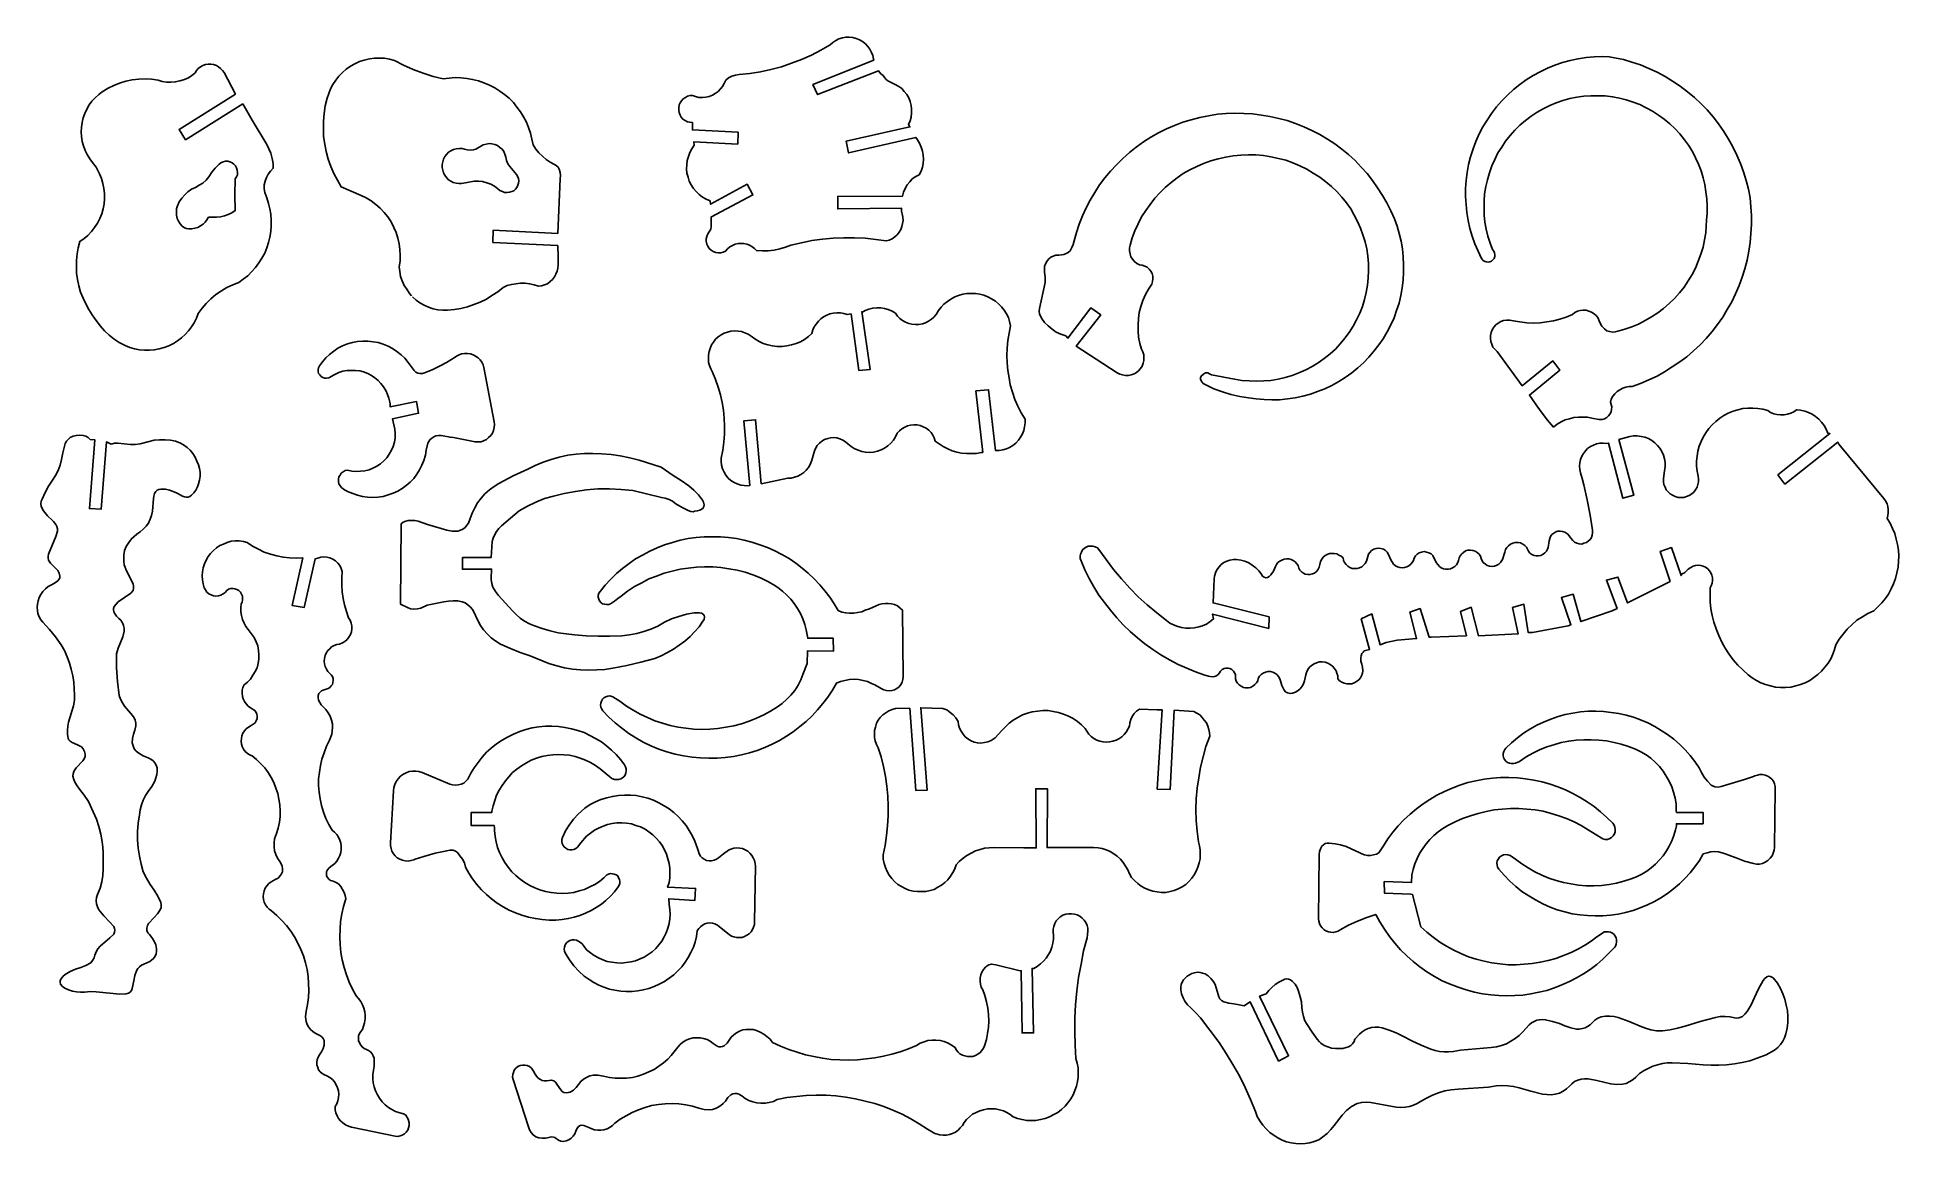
# Model space of a CAD drawing. Extents: x 0 to 1001, y 0 to 595.
import ezdxf

# ---------------------------------------------------------------- set-up
doc = ezdxf.new("R2010")
doc.units = 0
doc.layers.get('0').update_dxf_attribs({"color": 1, "linetype": 'CONTINUOUS'})

msp = doc.modelspace()

# ---------------------------------------------------------------- linework, layer by layer
for points in [[(360.5, 482.6), (361.3, 481.5), (362.3, 480.6), (363.5, 479.8), (364.9, 479.3), (366.2, 479.1), (367.6, 479.1), (368.8, 479.4), (370.1, 480), (371.2, 481.3), (372.4, 482.3), (373.8, 483.1), (375.2, 483.7), (376.8, 484.1), (378.4, 484.2), (379.9, 484.2), (381.5, 483.8), (383, 483.3), (384.3, 482.5), (385.6, 481.5), (386.7, 480.3), (389.9, 480.2), (393, 480.2), (396.2, 480.6), (399.3, 481.3), (402.3, 482.1), (405.2, 483.2), (410.9, 484.5), (416.5, 485.7), (422.2, 486.5), (427.9, 487), (433.7, 487.2), (439.4, 487.2), (445.1, 486.9), (450.9, 486.3), (456.5, 485.5), (458.1, 485.9), (459.7, 486.7), (461.1, 487.7), (462.3, 488.8), (463.4, 490.2), (464.3, 491.6), (464.9, 493.2), (465.3, 494.9), (465.5, 496.5), (465.4, 498.3), (465.1, 500), (464.6, 501.5), (464.7, 503.1), (430.4, 502.7), (430.4, 509.4), (465.3, 509.6), (465.8, 511.7), (466.6, 513.7), (467.7, 515.6), (469.1, 517.3), (470.5, 518.8), (472.4, 520.1), (474.2, 521.1), (475.2, 523), (475.9, 525.2), (476.3, 527.2), (476.5, 529.5), (476.4, 531.7), (476, 533.8), (475.2, 535.9), (474.3, 538), (473.2, 539.8), (472.4, 541.2), (436.2, 532.8), (434.9, 539.1), (469.2, 546.8), (468.5, 548.1), (469.3, 550.1), (469.9, 552.1), (470.1, 554.3), (470.1, 556.3), (469.9, 558.4), (469.4, 560.5), (468.6, 562.4), (467.6, 564.2), (466.2, 565.9), (464.8, 567.4), (463.2, 568.6), (461.2, 569.7), (457.4, 571.5), (456.4, 572.3), (455.5, 573.3), (454.8, 574.5), (453.6, 575.4), (452.3, 577), (419.6, 564.2), (417.1, 569.6), (449.8, 582.7), (449.6, 583.3), (449.2, 585.2), (448.5, 586.9), (447.7, 588.6), (446.6, 590.1), (445.3, 591.5), (443.8, 592.7), (442.1, 593.6), (440.4, 594.4), (438.6, 594.8), (436.6, 595), (434.7, 595), (432.9, 594.7), (431, 594.1), (429.4, 593.3), (427.8, 592.2), (426.4, 590.9), (421.4, 588), (416.3, 585.4), (410.9, 583.1), (405.6, 581), (400.1, 579.2), (394.4, 577.7), (388.8, 576.5), (383.1, 575.5), (377.4, 574.9), (375.4, 574.7), (373.5, 574.1), (371.7, 573.2), (370.2, 571.9), (369.3, 570.2), (368.4, 568.6), (367.3, 567.2), (366.1, 565.9), (364.5, 564.7), (363, 563.9), (361.3, 563.2), (359.5, 562.8), (357.7, 562.6), (355.8, 562.7), (354, 563.1), (352.4, 563.7), (351, 563.7), (349.6, 563.3), (348.5, 562.7), (347.3, 561.9), (346.4, 560.9), (345.7, 559.8), (345.1, 558.6), (344.9, 557.1), (344.9, 555.8), (345.1, 554.5), (345.6, 553.2), (346.3, 552), (347.2, 551), (348.3, 550.2), (349.6, 549.6), (350.8, 549.3), (352.3, 549.2), (352.3, 545.2), (376.8, 543.9), (376.6, 537.6), (353.1, 538.8), (353.2, 536.9), (352, 535), (350.8, 533), (350.1, 530.9), (349.5, 528.7), (349.2, 526.4), (349.1, 524.2), (349.3, 521.9), (349.9, 519.7), (350.6, 517.6), (351.6, 515.6), (352.8, 513.7), (354.3, 512), (355.9, 510.4), (357.7, 509), (359.7, 508), (361.8, 507), (362, 505.2), (381.7, 516), (384.8, 510.2), (362.2, 498.2), (362.4, 498.1), (362.4, 493.3), (362.1, 491.8), (361.3, 490.4), (360.5, 489.3), (360, 487.9), (359.7, 486.6), (359.7, 485.3), (360, 483.8), (360.5, 482.6)], [(110.5, 559.3), (115.6, 550.5), (123.4, 537.4), (124.6, 535), (125.6, 532.6), (126.4, 529.9), (126.8, 527.2), (126.9, 524.6), (125.4, 523), (124.2, 521.4), (123.3, 519.6), (122.6, 517.6), (122.1, 515.6), (122.1, 513.5), (122.3, 511.5), (123.5, 508.6), (124.4, 505.7), (125.1, 502.8), (125.6, 499.8), (125.8, 496.7), (125.8, 493.7), (125.6, 490.6), (125.1, 487.6), (124.4, 484.7), (123.4, 481.8), (122.3, 478.9), (120.8, 476.3), (119.2, 473.7), (117.4, 471.2), (115.4, 469), (113.2, 466.8), (110.8, 465), (108.4, 463.2), (105.1, 461.9), (102, 460.5), (99, 458.7), (96, 456.6), (93.4, 454.4), (90.9, 451.9), (88.7, 449.3), (86.6, 446.5), (85.7, 444), (84.4, 441.5), (83, 439.3), (81.4, 437.1), (79.6, 435.1), (77.5, 433.3), (75.4, 431.7), (73.2, 430.3), (70.7, 429.1), (68.2, 428.2), (65.6, 427.4), (62.9, 426.9), (60.3, 426.7), (57.6, 426.7), (54.9, 427), (52.3, 427.5), (49.7, 428.2), (47.2, 429.2), (44.1, 430.8), (41.3, 432.7), (38.6, 434.9), (36.1, 437.2), (33.9, 439.8), (30.8, 444), (29.6, 445.8), (27.7, 448.6), (26.1, 451.7), (24.7, 454.8), (23.3, 458), (22.4, 461.3), (21.7, 464.7), (21.2, 468.2), (21.1, 471.6), (21.2, 475), (21.5, 478.5), (22, 481.8), (22.9, 485.2), (25.2, 486.8), (27.2, 488.5), (29.2, 490.6), (30.8, 492.7), (32.4, 495.1), (33.6, 497.5), (34.7, 500), (35.4, 502.8), (35.9, 505.4), (36.1, 508.2), (36.1, 511), (35.8, 513.7), (35.3, 516.4), (34.5, 519.1), (33.5, 521.6), (31.6, 525.1), (29.8, 527.7), (28.2, 529.7), (26.8, 531.9), (25.7, 534.2), (24.8, 536.6), (24.2, 539), (23.8, 541.6), (23.7, 544.1), (23.8, 546.7), (24.1, 549.2), (24.7, 551.6), (25.6, 554.1), (26.6, 556.3), (27.9, 558.6), (29.4, 560.6), (31.1, 562.5), (33.1, 564.2), (35, 565.7), (38.1, 567.6), (41.2, 569), (44.3, 570.4), (47.7, 571.4), (51.1, 572.1), (54.6, 572.5), (58.1, 572.6), (61.5, 572.5), (65, 572), (67.2, 571.3), (69.5, 570.9), (71.9, 570.8), (74.2, 571), (76.6, 571.5), (78.7, 572.1), (81, 573.1), (82.9, 574.3), (84.9, 575.8), (85.6, 577.1), (86.6, 578.2), (87.7, 579.1), (89, 579.8), (90.4, 580.3), (91.9, 580.5), (93.4, 580.5), (94.8, 580.3), (96.3, 579.8), (97.5, 579.2), (98.6, 578.2), (99.6, 577.2), (100.5, 576), (106.6, 564.5), (76.3, 545.5), (79.8, 539.9), (110.5, 559.3)], [(776.6, 476), (777.2, 475.2), (778, 474.6), (779, 474.3), (780.1, 474.1), (781, 474.3), (781.9, 474.6), (782.7, 475.3), (783.3, 476.1), (783.7, 477.1), (783.7, 478.1), (783.5, 479.1), (783.1, 480), (782.4, 480.8), (781.1, 484.3), (780, 488), (779.1, 491.8), (778.4, 495.5), (778, 499.4), (777.9, 503.3), (777.9, 507.1), (778.2, 510.9), (778.9, 514.7), (779.7, 518.4), (780.8, 522.1), (782.1, 525.8), (783.7, 529.3), (785.4, 532.8), (787.4, 535.9), (789.5, 539.1), (791.9, 542.2), (794.4, 545.1), (797.2, 547.7), (800.1, 550.2), (803.2, 552.6), (806.4, 554.7), (809.7, 556.6), (813.2, 558.3), (816.6, 559.8), (820.3, 561), (824, 562), (827.8, 562.8), (831.6, 563.3), (835.4, 563.6), (839.2, 563.6), (843.1, 563.5), (847, 563), (850.7, 562.3), (854.4, 561.3), (858, 560.1), (861.6, 558.8), (865.1, 557.1), (868.5, 555.3), (871.7, 553.2), (874.8, 550.9), (877.8, 548.4), (880.5, 545.9), (883.1, 543), (885.6, 539.9), (887.8, 536.9), (889.9, 533.6), (891.6, 530.2), (893.2, 526.7), (894.6, 523.1), (895.7, 519.5), (896.6, 515.8), (897.2, 511.9), (897.7, 508.1), (897.8, 504.3), (897.8, 500.4), (897.5, 496.6), (897.4, 493.4), (897.1, 489.9), (896.5, 486), (895.7, 482.1), (894.5, 478.3), (893.1, 474.6), (891.6, 470.9), (889.8, 467.4), (887.7, 464), (885.5, 460.7), (883, 457.6), (880.3, 454.6), (877.5, 451.9), (874.4, 449.2), (871.3, 446.9), (868, 444.6), (864.6, 442.7), (861, 440.8), (857.4, 439.3), (853.6, 438), (849.8, 436.9), (848.4, 436.6), (846.9, 436.5), (845.4, 436.7), (844, 437.1), (842.6, 438.2), (841.3, 439.6), (840.4, 441.2), (839.8, 442.6), (839.2, 444), (838.3, 445.2), (837.1, 446.3), (835.7, 447.2), (834.3, 447.8), (832.8, 448.2), (831.2, 448.2), (829.6, 448.1), (828.1, 447.7), (826.7, 447), (825.4, 446), (822.1, 444.5), (818.7, 443.4), (815.2, 442.5), (811.6, 441.9), (808, 441.5), (804.4, 441.3), (800.9, 441.4), (797.2, 441.9), (793.6, 442.6), (791.8, 442.8), (789.9, 442.9), (788.4, 442.7), (786.9, 442.2), (785.5, 441.3), (784.3, 440.3), (783.2, 439.2), (782.3, 437.7), (781.7, 436.2), (781.4, 434.7), (781.3, 433), (781.5, 431.4), (782, 429.9), (782.7, 428.4), (783.8, 427.1), (785, 426.1), (798.4, 407.6), (814.8, 421), (818.7, 416), (802.3, 402.6), (803.6, 400.8), (806.2, 396.8), (809.1, 392.8), (812, 389.1), (815.3, 385.4), (817.2, 386.9), (819.3, 388.2), (821.5, 389.2), (823.8, 389.9), (826.2, 390.5), (828.6, 390.8), (831, 390.8), (833.5, 390.7), (835.9, 390.2), (839.6, 389.5), (841.4, 389.5), (842.7, 389.9), (843.9, 390.5), (844.8, 391.4), (845.6, 392.4), (846.2, 393.6), (846.5, 394.9), (846.6, 396.3), (846.3, 397.6), (845.8, 398.7), (846.3, 400.4), (847.2, 402), (848.2, 403.3), (849.5, 404.5), (850.9, 405.5), (852.5, 406.3), (854.1, 406.9), (855.9, 407.2), (857.6, 407.2), (862.1, 408.9), (866.5, 410.8), (870.9, 412.8), (875, 415.1), (879.1, 417.7), (883.1, 420.4), (886.9, 423.2), (890.6, 426.4), (894.1, 429.6), (897.4, 433.1), (900.5, 436.8), (903.5, 440.5), (906.2, 444.5), (908.7, 448.6), (911.1, 452.8), (913.1, 457.1), (915.1, 461.5), (916.7, 466), (918.1, 470.5), (919.4, 475.2), (920.3, 479.9), (920.9, 484.7), (921.4, 489.5), (921.7, 494.3), (921.7, 499.1), (921.4, 503.9), (920.9, 508.6), (920, 513.3), (918.8, 518), (917.4, 522.7), (915.7, 527.2), (913.8, 531.7), (911.7, 536.1), (909.3, 540.3), (906.8, 544.4), (904, 548.4), (901, 552.2), (897.8, 555.9), (894.5, 559.4), (891, 562.7), (887.2, 565.7), (883.3, 568.7), (879.3, 571.4), (875.2, 573.9), (870.9, 576.2), (866.5, 578.2), (862, 580.1), (857.4, 581.6), (852.8, 583), (848, 584), (845.2, 584.5), (841.5, 584.6), (837.1, 584.5), (832.8, 584.1), (828.5, 583.5), (824.2, 582.5), (820, 581.4), (815.9, 580), (812, 578.4), (808, 576.5), (804.3, 574.5), (800.6, 572.1), (797.1, 569.6), (793.7, 566.9), (790.5, 563.9), (787.5, 560.8), (784.6, 557.6), (781.9, 554.1), (779.5, 550.5), (777.3, 546.9), (775.3, 543), (773.5, 539), (772, 535), (770.7, 530.8), (769.6, 526.6), (768.8, 522.3), (768.3, 518), (768, 513.7), (768, 509.3), (768.2, 505), (768.6, 500.7), (769.3, 496.4), (770.3, 492.2), (771.5, 488), (773, 483.9), (774.7, 479.9), (776.6, 476)], [(582.1, 413.8), (580.7, 414.5), (569.4, 421.9), (558.6, 428.9), (571.8, 445.7), (566.5, 449.6), (554.2, 433.2), (553, 434.4), (550.4, 435.3), (547.9, 436.5), (545.7, 438), (543.5, 439.8), (541.6, 441.7), (540, 444), (538.8, 446.2), (538.7, 447.7), (538.9, 449.2), (541.9, 463.1), (541.9, 466.1), (541.6, 468.7), (541.5, 470.2), (541.6, 471.7), (542.1, 473.2), (542.8, 474.5), (543.8, 475.6), (545, 476.7), (546.3, 477.3), (547.7, 477.8), (549.3, 477.9), (550.8, 478), (552, 478.2), (553.2, 478.7), (554.3, 479.3), (555.3, 480.2), (556.2, 481.9), (557, 483.6), (557.5, 485.5), (558.8, 490), (560.2, 494.5), (562, 499), (564, 503.3), (566.2, 507.5), (568.6, 511.6), (571.2, 515.6), (574, 519.4), (577, 523), (580.2, 526.5), (583.6, 529.8), (587.2, 533), (590.9, 535.9), (594.8, 538.7), (598.7, 541.3), (602.9, 543.6), (607.1, 545.7), (611.5, 547.6), (615.9, 549.3), (620.5, 550.7), (625.1, 551.9), (629.8, 552.8), (634.5, 553.6), (639.2, 554), (643.9, 554.2), (648.7, 554.1), (653.4, 553.8), (658.2, 553.2), (662.8, 552.4), (667.5, 551.4), (672.1, 550.2), (676.6, 548.6), (681, 546.9), (685.3, 544.9), (689.6, 542.7), (693.7, 540.3), (697.6, 537.7), (701.4, 534.8), (705, 531.9), (708.6, 528.7), (711.9, 525.2), (715.1, 521.7), (718, 518), (720.7, 514.1), (723.3, 510), (725.6, 505.9), (727.8, 501.6), (729.7, 497.3), (731.1, 493.4), (732.3, 489.4), (733.3, 485.3), (734, 481.2), (734.4, 477), (734.6, 472.8), (734.6, 468.7), (734.4, 464.4), (733.9, 460.3), (733.2, 456.2), (732.2, 452.1), (730.9, 448), (729.5, 444.2), (727.8, 440.3), (725.8, 436.6), (723.7, 432.9), (721.3, 429.6), (718.7, 426.2), (716, 423), (713.1, 420), (710, 417.2), (706.8, 414.5), (703.3, 412.1), (699.8, 409.9), (696.1, 407.8), (692.3, 406), (688.4, 404.5), (684.5, 403.1), (680.4, 402), (676.3, 401.1), (672.2, 400.5), (668, 400.1), (663.8, 400.1), (659.6, 400.2), (655.4, 400.6), (651.3, 401.2), (646.6, 401.9), (641.8, 403), (637.2, 404.4), (632.7, 406), (628.3, 408.1), (626.9, 408.9), (625.8, 410.2), (625.5, 411.2), (625.5, 412.1), (626, 413), (627, 413.9), (628.2, 414.5), (629.4, 414.5), (630.2, 414.1), (631.4, 413.4), (643.8, 411.2), (647.7, 410.5), (651.6, 410.2), (655.5, 410.1), (659.5, 410.2), (663.3, 410.5), (667.2, 411.2), (671, 412), (674.7, 413.2), (678.4, 414.5), (682, 416.1), (685.5, 417.9), (688.8, 420), (692, 422.2), (695.1, 424.7), (698, 427.3), (700.6, 430.2), (703.1, 433.2), (705.4, 436.3), (707.6, 439.7), (709.4, 443.1), (711.1, 446.6), (712.5, 450.2), (713.6, 454), (714.5, 457.8), (715.3, 461.7), (715.6, 465.6), (715.8, 469.5), (715.7, 473.4), (715.4, 477.3), (714.8, 481.2), (713.9, 485), (712.8, 488.7), (711.5, 492.4), (709.8, 496), (708.1, 499.4), (706.2, 502.8), (703.9, 505.9), (701.4, 509), (698.8, 512), (695.9, 514.7), (692.8, 517.3), (689.6, 519.8), (686.1, 522), (682.6, 524.1), (678.9, 525.9), (675.1, 527.5), (671.3, 528.9), (667.3, 529.9), (663.3, 530.7), (659.4, 531.4), (655.2, 531.8), (651.2, 531.8), (647.1, 531.6), (643, 531.2), (639, 530.6), (635, 529.7), (631, 528.6), (627.1, 527.2), (623.4, 525.6), (619.8, 523.8), (616.2, 521.7), (612.9, 519.5), (609.6, 517), (606.5, 514.3), (603.6, 511.4), (600.9, 508.4), (598.3, 505.1), (596, 501.8), (593.8, 498.4), (591.9, 494.7), (590.2, 491), (588.7, 487.2), (587.6, 483.2), (587.2, 481.7), (587.2, 480.1), (587.6, 478.5), (588, 477), (588.9, 475.6), (589.9, 474.4), (591.3, 473.4), (592.7, 472.6), (594.1, 472.5), (595.5, 472), (596.7, 471.3), (597.8, 470.3), (598.7, 469.3), (599.5, 468), (599.9, 466.6), (599.9, 465.1), (599.7, 463.7), (599.3, 462.3), (597.5, 459.5), (595.9, 456.6), (594.4, 453.5), (593.4, 450.3), (592.5, 447), (592.1, 443.8), (591.9, 440.4), (591.9, 437.1), (592.2, 433.8), (592.8, 430.4), (593.8, 427.2), (594.4, 425.8), (594.9, 424.3), (595, 422.7), (594.9, 421.2), (594.6, 419.7), (594, 418.2), (593.2, 416.9), (592.2, 415.7), (591.1, 414.7), (589.7, 414), (588.2, 413.4), (586.7, 413.2), (585.2, 413.2), (583.5, 413.4), (582.1, 413.8)], [(257.6, 521.2), (258.3, 520.3), (258.7, 519), (258.9, 517.8), (258.8, 516.6), (258.4, 515.4), (257.8, 514.3), (257.2, 513.3), (256.2, 512.5), (255.2, 512), (254, 511.7), (252.7, 511.5), (251.3, 511.6), (250.1, 512), (248.8, 512.6), (247.7, 513.5), (245.9, 514.9), (243.8, 516), (241.7, 516.8), (239.4, 517.4), (237.2, 517.6), (234.9, 517.6), (231.2, 517), (228.2, 516.4), (226.7, 516.4), (225.2, 516.6), (223.7, 517), (222.4, 517.6), (221.2, 518.4), (220.1, 519.6), (219.1, 520.8), (218.4, 522.1), (218, 523.6), (217.7, 525), (217.7, 526.6), (218, 528.1), (218.4, 529.5), (219.1, 530.9), (220.2, 532.1), (221.2, 533.2), (222.4, 534), (223.9, 534.6), (225.3, 535), (226.8, 535.2), (228.4, 535.2), (229.8, 534.8), (231.2, 534.5), (232.9, 534.3), (234.4, 534.4), (235.9, 534.9), (239.8, 537.1), (241.4, 537.5), (242.9, 537.8), (244.5, 537.7), (246, 537.4), (247.5, 536.8), (248.8, 535.8), (250, 534.8), (250.9, 533.5), (251.5, 532.1), (251.9, 530.5), (252.3, 528.7), (253, 527), (254.1, 525.5), (257.6, 521.2)], [(92, 498.3), (94.2, 498.2), (96.4, 498.2), (98.5, 498.5), (100.7, 499), (102.7, 499.7), (104.7, 500.6), (106.5, 501.8), (106.3, 510.3), (106.5, 518.8), (107.1, 519.9), (107.6, 521.1), (107.6, 522.3), (107.5, 523.5), (107.2, 524.8), (106.6, 525.8), (105.7, 526.7), (104.8, 527.5), (103.6, 528), (102.5, 528.3), (101.2, 528.3), (100, 528), (98.8, 527.5), (97.8, 526.7), (95.7, 524.7), (93.9, 522.4), (92.2, 520), (90.8, 518.2), (89.1, 516.6), (87.1, 515.4), (85.1, 514.3), (82.9, 513.3), (81, 511.9), (79.3, 510.2), (77.7, 508.4), (76.4, 506.5), (75.4, 504.3), (74.9, 502.7), (74.8, 500.9), (74.9, 499.3), (75.2, 497.6), (75.9, 496.1), (76.9, 494.7), (77.9, 493.4), (79.1, 492.6), (80.3, 492.2), (81.6, 492), (83.2, 492), (84.8, 492.3), (86.3, 492.8), (87.8, 493.6), (89.2, 494.5), (90.3, 495.6), (91.2, 496.9), (92, 498.3)], [(529.7, 381.7), (530.5, 383.6), (530.9, 385.6), (531.1, 387.6), (531.1, 389.6), (529, 393), (527.2, 396.6), (525.6, 400.3), (524.3, 404.2), (523.1, 408.1), (522.5, 411.9), (521.9, 415.9), (521.5, 419.9), (521.4, 423.9), (521.5, 427.9), (521.9, 432), (522.6, 435.9), (523.3, 439.9), (522.8, 442.2), (522.2, 444.3), (521.2, 446.3), (519.9, 448.2), (518.5, 450.1), (516.9, 451.7), (515.2, 453.1), (513.1, 454.4), (511.1, 455.5), (508.9, 456.3), (506.8, 456.8), (504.4, 457.2), (502.2, 457.2), (499.8, 457.2), (497.6, 456.8), (495.4, 456.2), (493.3, 455.4), (491.2, 454.2), (489.4, 452.9), (487.5, 451.5), (486, 449.8), (484.6, 448), (483.3, 446), (482.1, 444.5), (480.8, 443.4), (479.2, 442.4), (477.6, 441.5), (475.9, 441), (474, 440.6), (472.2, 440.6), (470.3, 440.7), (468.6, 441.1), (466.8, 441.8), (465.3, 442.7), (463.8, 443.8), (462.5, 445.1), (461.4, 446.6), (459.6, 447.8), (457.6, 448.6), (455.6, 449.2), (453.5, 449.5), (451.4, 449.6), (449.2, 449.4), (447.2, 448.8), (445.2, 448), (443.4, 447), (443.4, 447.5), (447.8, 416.3), (441.8, 415.8), (437.6, 446.2), (435.4, 446), (433.7, 446.5), (431.8, 446.8), (429.9, 446.8), (428, 446.7), (426.2, 446.2), (424.5, 445.6), (422.8, 444.7), (421.4, 443.6), (420, 442.4), (418.8, 440.8), (417.8, 439.3), (417.1, 437.6), (416.5, 435.7), (414.6, 434.1), (412.6, 432.5), (410.3, 431.3), (408, 430.4), (405.5, 429.6), (403, 429), (400.5, 428.8), (397.9, 428.8), (395.3, 429), (392.8, 429.6), (390.3, 430.4), (388.1, 431.4), (385.8, 432.8), (383.8, 434.3), (382.2, 435.3), (380.5, 436.1), (378.7, 436.7), (376.8, 437), (374.9, 437.1), (373, 437), (371.2, 436.5), (369.4, 435.9), (367.7, 435), (366.2, 433.9), (364.7, 432.6), (363.6, 431.1), (362.6, 429.6), (361.8, 427.7), (361.2, 426), (361, 424.1), (360.9, 422.2), (361, 420.2), (361.4, 418.5), (362.2, 416.7), (363, 415), (364.7, 411), (366.1, 406.9), (367.4, 402.8), (368.3, 398.6), (368.9, 394.4), (369.4, 390.1), (369.6, 385.8), (369.6, 381.5), (369.2, 377.2), (368.6, 372.9), (367.7, 368.7), (367.7, 366.8), (367.9, 364.9), (368.4, 362.9), (369.3, 361.2), (370.3, 359.5), (371.5, 358), (373, 356.7), (374.7, 355.6), (376.4, 354.8), (378.3, 354.2), (380.1, 353.9), (382.1, 353.8), (383.1, 353.9), (379.9, 388.7), (386.2, 389.3), (389.3, 354.9), (403.5, 357.9), (405.3, 358), (407.1, 358.4), (408.9, 359), (410.5, 359.9), (412.1, 361), (413.4, 362.3), (414.6, 363.7), (415.5, 365.3), (416.3, 367.1), (416.8, 368.8), (418, 373.1), (419.3, 375.5), (420.6, 376.8), (421.9, 377.8), (423.3, 378.7), (425, 379.3), (426.6, 379.6), (428.3, 379.7), (430, 379.6), (431.6, 379.1), (433.2, 378.4), (434.6, 377.4), (435.8, 376.4), (437.6, 374.9), (439.3, 373.8), (441.3, 372.9), (443.3, 372.3), (445.3, 371.9), (447.6, 371.8), (449.6, 371.9), (451.7, 372.4), (453.7, 373.1), (455.6, 374.1), (457.4, 375.3), (459, 376.7), (460.3, 378.4), (461.5, 380.2), (462.4, 382.1), (463.6, 383.4), (464.9, 384.5), (466.4, 385.4), (468, 386), (469.6, 386.4), (471.3, 386.6), (473.1, 386.6), (474.8, 386.2), (476.4, 385.6), (477.9, 384.8), (479.3, 383.7), (480.6, 382.5), (481.5, 381.1), (482.3, 379.6), (482.8, 377.9), (485, 376.3), (487.1, 374.9), (489.6, 373.7), (491.9, 372.7), (494.5, 371.9), (497, 371.4), (499.7, 371.1), (502.4, 371.1), (505, 371.2), (507.6, 371.7), (508.4, 371.8), (504.7, 404.8), (511.5, 405.5), (515.2, 372.8), (517.2, 372.8), (519.2, 373.1), (521.1, 373.7), (522.8, 374.5), (524.6, 375.5), (526.1, 376.8), (527.6, 378.3), (528.7, 379.9), (529.7, 381.7)], [(151, 415.2), (151.3, 414.2), (152, 413.4), (152.6, 412.6), (153.6, 412), (154.5, 411.7), (155.6, 411.7), (156.7, 411.8), (159.6, 413.4), (162.2, 414.7), (164.4, 415.4), (166.5, 415.8), (168.8, 415.9), (171.1, 415.9), (173.4, 415.6), (175.5, 415.1), (177.7, 414.2), (179.7, 413.2), (181.6, 411.9), (183.3, 410.5), (184.8, 408.9), (186.2, 407), (187.4, 405), (188.3, 403), (189, 400.9), (189.5, 398.7), (189.7, 397.9), (189.7, 396.3), (204, 399.1), (205, 392.8), (191.1, 389.9), (192.3, 384.3), (192.5, 381.9), (192.4, 379.6), (192.1, 377.2), (191.4, 375), (190.5, 372.9), (189.3, 370.8), (187.9, 368.9), (186.4, 367.2), (184.5, 365.7), (182.6, 364.4), (180.5, 363.3), (178.4, 362.4), (176.1, 361.9), (173.8, 361.6), (171.4, 361.5), (169.2, 361.7), (166.8, 362.2), (165.6, 362), (164.5, 361.4), (163.5, 360.6), (162.8, 359.6), (162.2, 358.6), (162, 357.3), (162, 356.1), (162.2, 354.9), (162.8, 353.8), (163.6, 352.9), (164.6, 352), (166.9, 350.8), (169.6, 349.6), (172.2, 348.7), (174.9, 348.1), (177.6, 347.7), (180.4, 347.6), (183.2, 347.7), (186, 348.1), (188.6, 348.9), (191.3, 349.8), (193.8, 350.9), (196.2, 352.4), (198.4, 354), (200.5, 355.8), (202.4, 357.8), (204.1, 360), (205.6, 362.4), (206.8, 364.9), (207.9, 367.4), (208.7, 370.2), (209.1, 372.9), (210.1, 376.7), (211, 378.5), (212.1, 379.4), (213.2, 380.1), (214.4, 380.6), (215.7, 380.8), (217.1, 380.8), (218.3, 380.6), (222, 379.9), (223.9, 379.7), (235.4, 377.4), (237, 377.4), (238.6, 377.5), (240, 378), (241.5, 378.8), (242.7, 379.7), (243.8, 380.9), (244.7, 382.1), (245.3, 383.6), (245.7, 385.2), (245.8, 386.8), (245.7, 388.3), (240.1, 417.4), (239.7, 418.9), (239, 420.3), (238.2, 421.6), (237, 422.7), (235.7, 423.6), (234.4, 424.3), (232.9, 424.8), (231.4, 425), (229.8, 425), (228.2, 424.7), (226.8, 424.2), (225.5, 423.5), (224.7, 423), (220.1, 420.2), (216.3, 418.1), (212.4, 416.2), (208.3, 414.6), (207.1, 414.2), (205.8, 414.2), (204.6, 414.4), (203.6, 415), (202.6, 415.9), (201, 418), (199.4, 420.2), (197.6, 422.4), (195.6, 424.3), (193.4, 426.1), (191.1, 427.6), (188.6, 428.9), (186, 430), (183.3, 430.8), (180.6, 431.3), (177.8, 431.6), (175, 431.6), (172.2, 431.4), (169.5, 430.9), (166.8, 430.2), (164.1, 429), (161.7, 427.8), (159.4, 426.3), (157.1, 424.5), (155.1, 422.6), (153.3, 420.5), (151.7, 418.3), (151.2, 417.3), (151, 416.3), (151, 415.2)], [(950.6, 247.9), (953, 249.1), (955.3, 250.7), (957.4, 252.3), (959.4, 254.1), (961.2, 256.2), (962.9, 258.4), (964.3, 260.7), (965.4, 263.2), (966.4, 265.7), (967.1, 268.3), (968.8, 271.3), (970.9, 274.1), (973.2, 276.8), (975.8, 279.2), (978.4, 281.5), (981.3, 283.3), (984.3, 285.1), (987.4, 286.5), (989.7, 288.7), (991.7, 290.9), (993.6, 293.1), (995.3, 295.6), (996.8, 298.4), (998.1, 301.1), (999.1, 304), (999.9, 307), (1000.5, 310), (1000.7, 313.1), (1000.9, 316.2), (1000.7, 319.2), (1000.2, 322.2), (999.5, 325.2), (998.7, 328.1), (997.5, 330.9), (996.2, 333.7), (994.6, 336.3), (995, 337.9), (995.2, 339.4), (995.2, 341.1), (995, 342.6), (994.6, 344.2), (993.8, 345.7), (992.9, 346.9), (968.6, 376.2), (968.2, 377.2), (939.7, 354.7), (935.9, 359.7), (963.9, 381.9), (962.7, 382.2), (961.8, 384.3), (960.7, 386.2), (959.4, 388), (957.9, 389.6), (956.1, 391), (954.3, 392.3), (952.3, 393.2), (950.3, 394), (948.1, 394.4), (945.9, 394.7), (944.4, 393.6), (942.8, 392.8), (941, 392.3), (939.2, 391.9), (937.3, 391.9), (935.4, 392.1), (933.7, 392.5), (931.9, 393.3), (930.4, 394.3), (927.8, 395), (925.1, 395.4), (922.4, 395.6), (919.7, 395.6), (917, 395.3), (914.3, 394.7), (911.8, 393.9), (909.2, 392.9), (906.9, 391.6), (904.6, 390.1), (902.5, 388.4), (900.5, 386.6), (898.7, 384.6), (897.1, 382.3), (895.7, 380), (894.6, 377.6), (893.6, 375.1), (892.8, 372.5), (892.4, 369.8), (892.2, 367.1), (892.2, 364.3), (892.4, 361.7), (893, 359), (893.2, 357.5), (893.2, 355.9), (892.8, 354.5), (892.4, 353), (891.6, 351.6), (890.7, 350.4), (889.6, 349.5), (888.2, 348.6), (886.8, 348), (885.3, 347.6), (883.8, 347.5), (882.2, 347.5), (880.7, 348), (879.3, 348.7), (878, 349.5), (876.9, 350.5), (875.9, 351.7), (875.2, 353.1), (874.6, 354.5), (874.4, 356), (874.4, 357.6), (874.7, 360.6), (875.2, 364.2), (875.2, 366.3), (874.9, 368.4), (874.3, 370.3), (873.5, 372.2), (872.5, 374), (871.1, 375.5), (869.7, 377), (868.1, 378.2), (866.3, 379.2), (864.4, 379.9), (862.3, 380.4), (860.3, 380.7), (858.3, 380.7), (856.2, 380.4), (850.4, 378.8), (858.5, 348.7), (852.5, 347.1), (844.8, 376.8), (843.7, 376.6), (841.9, 376.8), (840.1, 376.7), (838.4, 376.4), (836.7, 375.7), (835.1, 374.9), (833.6, 373.8), (832.4, 372.6), (831.3, 371.2), (830.4, 369.7), (829.8, 368), (829.4, 366.2), (829.3, 364.4), (829.4, 362.6), (829.8, 360.8), (830.6, 357.8), (831.5, 354.3), (833.3, 346.2), (834.9, 338.1), (836.2, 329.9), (836.2, 328.6), (836.1, 327.3), (835.6, 326), (834.9, 325), (833.9, 324), (832.9, 323.3), (831.6, 322.9), (830.4, 322.5), (829, 322.6), (827.8, 322.9), (826.6, 323.5), (825.6, 324.4), (824.7, 325.4), (823, 327.8), (821.3, 328.9), (820.1, 329.3), (818.9, 329.5), (817.6, 329.4), (816.5, 329), (815.4, 328.4), (814.4, 327.6), (813.7, 326.6), (813.2, 325.4), (812.9, 324.3), (812.3, 320.7), (812, 319.7), (811.4, 318.7), (810.6, 317.7), (809.6, 317), (808.5, 316.4), (807.2, 316.2), (806, 316.2), (804.8, 316.4), (803.6, 316.9), (802.6, 317.6), (801.8, 318.6), (801.2, 319.7), (800.8, 320.8), (799.8, 321.7), (798.7, 322.5), (797.5, 323.1), (796.2, 323.3), (794.7, 323.3), (793.4, 323), (792.2, 322.4), (791.1, 321.6), (790.2, 320.6), (789.5, 319.5), (789.1, 318.1), (787.9, 314.2), (786.8, 312.5), (785.9, 311.7), (784.8, 311.1), (783.5, 310.6), (782.2, 310.4), (780.9, 310.6), (779.6, 310.9), (778.6, 311.6), (777.5, 312.5), (776.8, 313.5), (776.3, 314.7), (776, 316), (775.3, 317), (774.2, 317.9), (773.1, 318.6), (771.9, 319), (770.6, 319.2), (769.2, 319.2), (768, 318.8), (766.8, 318), (765.9, 317.2), (765.1, 316.2), (764.5, 315), (764.2, 313.7), (763.8, 312.5), (763.1, 311.4), (762.2, 310.4), (761, 309.7), (759.9, 309.2), (758.7, 308.9), (757.3, 308.9), (756.1, 309.2), (754.9, 309.7), (753.9, 310.5), (753, 311.5), (752.2, 312.6), (750.3, 316.4), (749.5, 317.2), (748.3, 317.8), (747, 318.2), (745.7, 318.4), (744.3, 318.2), (743.1, 317.7), (742, 317), (741.1, 316.1), (740.4, 314.9), (739.9, 313.7), (739.3, 312.5), (738.5, 311.6), (737.5, 310.8), (736.4, 310.2), (735.2, 309.9), (734, 309.7), (732.7, 309.8), (731.4, 310.2), (730.3, 310.8), (729.3, 311.6), (728.6, 312.6), (728, 313.7), (726.3, 317.3), (725.8, 318.1), (724.9, 319), (723.8, 319.7), (722.4, 320.1), (721.1, 320.2), (719.9, 320.1), (718.6, 319.7), (717.4, 319), (716.5, 318), (715.8, 317), (715.4, 315.8), (715.1, 314.5), (714.7, 313.2), (713.9, 312.1), (713.1, 311.1), (712.1, 310.3), (711, 309.7), (709.6, 309.4), (708.4, 309.3), (707, 309.4), (705.7, 309.9), (704.7, 310.6), (703.7, 311.5), (702.9, 312.5), (702.4, 313.7), (702.1, 315), (701, 315.9), (699.9, 316.6), (698.8, 317.2), (697.4, 317.4), (696.1, 317.5), (694.8, 317.4), (693.6, 316.9), (692.4, 316.3), (691.4, 315.4), (690.6, 314.3), (690, 313.1), (689.6, 311.5), (689.2, 310), (688.5, 308.6), (687.7, 307.6), (686.7, 306.9), (685.6, 306.4), (684.3, 306.1), (683.1, 306.1), (681.8, 306.3), (680.8, 306.8), (679.7, 307.6), (678.9, 308.5), (678.3, 309.6), (677.9, 310.9), (677.3, 311.9), (676.4, 312.9), (675.3, 313.6), (674.2, 314.2), (673, 314.5), (671.7, 314.5), (670.4, 314.4), (669.2, 313.9), (668.1, 313.3), (667.1, 312.5), (666.3, 311.5), (665.8, 310.4), (664.7, 308), (663.2, 305.9), (662.4, 305.1), (661.5, 304.5), (660.5, 304.4), (659.6, 304.7), (658.7, 305.3), (658.1, 306.4), (656.8, 308.1), (655.2, 309.7), (653.3, 311.2), (651.4, 312.4), (649.3, 313.3), (647.1, 313.9), (644.8, 314.2), (643.1, 314.2), (641.3, 313.9), (639.6, 313.3), (638, 312.5), (636.6, 311.5), (635.4, 310.2), (634.3, 308.7), (633.6, 307.1), (633, 305.3), (632.8, 303.7), (632.2, 290.8), (632.3, 290.8), (662.3, 283.4), (662.1, 277.1), (631.9, 284.8), (632.5, 282.2), (630.7, 280.8), (628.7, 279.5), (626.6, 278.6), (624.5, 277.9), (622.2, 277.5), (619.9, 277.3), (617.6, 277.3), (615.3, 277.7), (613.2, 278.2), (611, 279), (609, 280), (607.1, 281.4), (601.9, 285.5), (596.8, 289.8), (592, 294.1), (587.4, 298.8), (582.9, 303.7), (578.7, 308.8), (574.7, 314.2), (570.8, 319.6), (570, 320.4), (568.8, 321), (567.6, 321.3), (566.4, 321.4), (565.1, 321.3), (564, 320.9), (563, 320.2), (562, 319.4), (561.4, 318.2), (560.9, 317.1), (560.7, 315.9), (560.8, 314.7), (561.2, 313.4), (563.3, 308.6), (565.5, 304), (568.1, 299.4), (570.8, 295), (573.9, 291), (577, 286.9), (580.4, 282.8), (583.9, 279.1), (587.6, 275.4), (591.6, 272), (595.6, 268.8), (599.9, 265.7), (604.2, 262.9), (608.7, 260.3), (613.4, 257.8), (618.1, 255.7), (622.8, 253.7), (627.8, 252), (629.8, 251.4), (631.8, 251.1), (632.9, 251.2), (634.1, 251.7), (634.9, 252.4), (635.6, 253.3), (636.2, 254.2), (637.1, 255), (638.1, 255.5), (639.2, 255.8), (640.2, 255.8), (641.3, 255.6), (642.3, 255), (643.2, 254.2), (643.8, 253.3), (644.2, 252.3), (644.3, 251.2), (644.3, 250.1), (644.7, 248.8), (645.3, 247.7), (646.2, 246.8), (647.3, 246), (648.5, 245.4), (649.8, 245.1), (651.1, 245.1), (652.4, 245.4), (653.6, 246.1), (654.6, 246.9), (655.5, 247.8), (656.2, 249), (656.5, 250.2), (657.2, 251.4), (658.1, 252.3), (659.2, 253.1), (660.4, 253.6), (661.7, 253.9), (663, 253.9), (664.3, 253.6), (665.5, 253.1), (666.5, 252.3), (667.4, 251.3), (668.1, 250.1), (668.5, 248.9), (669.2, 246.4), (670.4, 244), (671.2, 243.1), (672.3, 242.4), (673.6, 242.1), (675, 242.3), (676.6, 242.9), (677.9, 243.7), (679.1, 244.7), (680.1, 246), (680.9, 247.4), (681.4, 248.9), (681.7, 250.5), (682, 252.1), (682.4, 253.5), (683.1, 255), (684, 256.2), (685.2, 257.2), (686.5, 258), (687.9, 258.7), (689.4, 259.1), (690.8, 259.1), (692.4, 259), (693.9, 258.4), (695.2, 257.8), (696.4, 256.8), (697.4, 255.8), (698.3, 254.4), (698.8, 253.1), (699.2, 251.6), (699.3, 250.1), (700.2, 249), (701.4, 248.2), (702.7, 247.7), (704.1, 247.4), (705.4, 247.3), (706.8, 247.4), (708.1, 247.8), (709.4, 248.5), (710.5, 249.4), (711.4, 250.5), (712, 251.7), (712.5, 253), (712.7, 254.4), (712.5, 256.2), (712.1, 257.9), (711.7, 259.6), (711.7, 261.3), (711.8, 262.4), (712.2, 263.6), (712.9, 264.4), (713.5, 265.1), (716.4, 265.8), (711.9, 282.2), (717.5, 284.9), (722, 268.3), (725.3, 269.6), (731.1, 270.8), (741.6, 271.7), (738, 285.9), (743.5, 287.8), (748.4, 272.4), (749.5, 272.4), (768.4, 273.2), (765.2, 286.2), (771, 288.5), (774.9, 273.2), (796.3, 274.3), (793.2, 288.3), (799.3, 290.1), (801.6, 275), (804, 275), (823.2, 278.6), (824.6, 279.1), (819.5, 293.7), (825.9, 295.5), (830, 280.8), (846.8, 286.5), (849.4, 287.8), (843.7, 303.1), (849.9, 304.7), (855.1, 290.8), (877.9, 302.4), (872.6, 318.5), (878.6, 320.6), (883.8, 305.5), (884.3, 306.4), (885.3, 306.8), (885.9, 307.2), (887.7, 308.9), (889, 309.9), (890.3, 310.6), (891.6, 310.9), (893, 311.1), (894.5, 311), (895.8, 310.6), (897, 310), (898.2, 309.1), (899.2, 308.1), (899.9, 307), (900.4, 305.7), (900.7, 304.3), (900.7, 302.9), (900.6, 301.5), (900.1, 300.1), (899.4, 299), (899.4, 295.1), (899.5, 291.5), (899.9, 287.7), (900.6, 284), (901.5, 280.4), (902.7, 276.9), (904.1, 273.3), (905.7, 269.8), (907.6, 266.5), (909.6, 263.4), (911.9, 260.3), (914.3, 257.4), (917, 254.8), (919.9, 252.2), (922, 250.6), (924.4, 249.1), (926.8, 247.9), (929.3, 246.9), (931.9, 246.2), (934.6, 245.6), (937.3, 245.4), (940, 245.4), (942.8, 245.6), (945.5, 246.2), (948, 247), (950.6, 247.9)], [(85.9, 367.1), (86.7, 365.1), (87.2, 363.1), (87.6, 361.1), (87.6, 359), (87.2, 356.9), (86.7, 354.9), (86.1, 353.2), (85.3, 351.5), (84.2, 350), (83, 348.7), (82.1, 348.1), (81.2, 347.7), (80.1, 347.7), (79.1, 347.8), (78.1, 348.3), (74.8, 350), (71.2, 351.4), (68.9, 352), (66.4, 352), (65.4, 351.8), (64.5, 351.4), (63.7, 350.8), (63.1, 349.6), (62.7, 348.3), (62.6, 346.9), (62, 340.1), (61.5, 337.9), (60.8, 335.8), (59.9, 333.8), (58.6, 332.1), (57, 330.5), (55.3, 329.1), (53.5, 327.8), (50.6, 325.3), (49.2, 323.4), (47.9, 321.2), (47, 319), (46.6, 316.6), (46.6, 314.9), (46.5, 313.1), (46.8, 311.3), (48, 308.1), (49.6, 305), (51.5, 301), (51.7, 299.9), (51.7, 298.8), (51.5, 297.6), (50.3, 296.1), (43.5, 291.4), (42.4, 290.2), (41.4, 288.9), (41, 287.9), (41, 287.1), (41.2, 286.1), (41.6, 285.3), (42.6, 283.8), (43.8, 282.5), (44.9, 281.5), (45.8, 280.2), (46.4, 278.7), (46.7, 277.2), (46.7, 275.6), (46, 272.6), (44.7, 269.6), (43.5, 266.5), (42.7, 263.4), (42.7, 255.9), (43.2, 248.5), (44.1, 241), (44.7, 239), (45.8, 237.1), (47, 235.3), (51.3, 230.3), (52.1, 229.1), (52.7, 227.7), (53, 226.2), (53.1, 224.7), (52.5, 222.5), (51.7, 220.3), (51.2, 217.9), (51.1, 215.6), (51.5, 213.9), (52.2, 212.4), (53.2, 211.1), (54.6, 210.1), (57, 208.6), (59.7, 207.5), (61, 206.9), (62.3, 206), (63.3, 204.9), (64, 203.6), (64.4, 202.2), (64.5, 200.3), (64.3, 198.5), (63.8, 196.7), (63.2, 195), (61.6, 192.1), (59.7, 189.5), (58.3, 187.2), (57, 184.8), (56.1, 182.2), (55.4, 179.6), (55, 176.8), (54.3, 172.4), (53.9, 167.9), (53.9, 163.4), (54.3, 158.9), (55, 154.6), (55.8, 150.4), (57, 146.3), (58.7, 142.8), (60.7, 139.5), (62.8, 136.4), (64.8, 133.1), (66.4, 129.7), (66.6, 128.4), (66.6, 127.1), (66.1, 125.8), (64.7, 123.6), (62.8, 121.6), (59.9, 118.5), (59.2, 117.3), (58.9, 116), (58.9, 114.7), (59.5, 113.4), (60.3, 112.5), (61.7, 110.9), (62.9, 109), (63.8, 107), (64.2, 104.8), (64.2, 103.5), (63.9, 102.1), (63.4, 100.8), (62.6, 99.6), (61.5, 98.7), (60.5, 98), (57.3, 96.5), (56, 96), (54.9, 95.2), (54.1, 94.2), (53.3, 93), (52.5, 90.4), (52, 87.6), (51.1, 83.5), (50.7, 82.5), (50, 81.6), (49, 81), (47.9, 80.6), (44.5, 80.5), (31.6, 81.7), (28.6, 81.8), (25.5, 81.6), (23.2, 81.6), (21.1, 81.7), (18.9, 82), (16.9, 82.7), (14.8, 83.6), (13.5, 84.6), (12.6, 85.9), (12.4, 86.9), (12.4, 87.8), (12.8, 88.7), (13.8, 90), (15.1, 91), (17.7, 92.6), (20.6, 93.9), (23.4, 94.7), (26.2, 95.8), (28.8, 97.3), (29.8, 98.5), (30.6, 99.9), (31, 101.5), (31.6, 103.3), (32.6, 104.9), (33.9, 106.3), (39.1, 110.8), (41.1, 112.8), (41.6, 113.8), (41.7, 114.8), (41.5, 115.8), (41.1, 116.8), (38.8, 119.4), (35.8, 122.5), (33.2, 125.8), (32.4, 127.4), (31.8, 129), (31.6, 130.7), (31.8, 132.5), (32.4, 134.1), (33.8, 137.5), (34.7, 140.9), (35.3, 144.2), (35.5, 147.7), (35.5, 151.1), (35.5, 156.5), (35.3, 159.5), (34.9, 162.4), (34.2, 166.5), (33.1, 170.6), (31.8, 174.6), (30.1, 178.5), (27.5, 184.1), (25.3, 187.4), (22.7, 190.7), (21.4, 192.4), (20.3, 194.4), (19.5, 196.4), (19.2, 197.6), (19.3, 198.9), (19.6, 200.1), (20.2, 201.1), (20.9, 202.1), (24.5, 206), (25.3, 207), (25.7, 208.3), (25.8, 209.5), (25.5, 211), (24.7, 212.3), (23.8, 213.4), (22, 214.4), (20.1, 215.2), (18.7, 215.7), (17.7, 216.5), (17, 217.2), (16.7, 218), (16.3, 220.2), (16.2, 222.4), (16.4, 224.6), (16.9, 226.8), (19.5, 235.5), (20, 238.6), (20, 241.5), (19.8, 244.6), (19.6, 248.2), (19.1, 251.7), (18.3, 255.2), (17.3, 258.5), (16.1, 261.9), (14.6, 265.2), (12.8, 268.3), (9.8, 272.6), (6.6, 276.6), (3, 280.4), (1.9, 281.8), (1, 283.3), (0.4, 285.1), (0.1, 286.7), (0, 288.5), (0.2, 290.2), (0.5, 291.9), (1.1, 293.7), (1.9, 295.3), (3.1, 296.9), (4.4, 298.4), (5.9, 299.6), (7.6, 300.5), (9.3, 301.5), (11, 302.7), (11.6, 303.4), (12.1, 304.3), (12.2, 305.3), (11.8, 306.9), (11.1, 308.2), (8.4, 311), (7.1, 312.3), (6.1, 313.8), (5.9, 314.9), (5.9, 316), (6.1, 317), (10, 326.6), (10.9, 329.4), (10.9, 330.7), (10.5, 331.9), (10, 333), (8.8, 334.6), (8.2, 335.2), (5.6, 337.7), (3.4, 340.4), (2.7, 341.6), (2.1, 342.8), (2, 344.2), (2.1, 345.5), (2.6, 346.7), (4.2, 350.3), (6, 353.6), (8.2, 356.9), (9.8, 359.4), (11.3, 362.1), (12.4, 365), (13.1, 368), (13.7, 371.6), (14.6, 375.2), (15.1, 376.6), (15.8, 377.8), (16.7, 378.8), (17.7, 379.8), (19.4, 380.5), (21.1, 380.9), (22.8, 381), (24.7, 380.9), (26.1, 380.5), (27.4, 379.8), (28.5, 378.7), (31, 378.5), (28.1, 341.6), (34.4, 341.3), (37.2, 377.4), (39.8, 376.2), (41.6, 376.7), (43.3, 376.7), (50.1, 376.1), (52.7, 376), (55.4, 376.4), (60.1, 377.6), (62.9, 378.3), (65.8, 378.6), (68.7, 378.6), (71.6, 378.4), (74.4, 377.8), (76.6, 377), (78.6, 375.9), (80.6, 374.5), (82.2, 372.9), (83.7, 371.1), (84.9, 369.2), (85.9, 367.1)], [(353.4, 340.2), (352.9, 339.9), (351.4, 340), (350, 340.5), (346.7, 342.2), (343.4, 344.2), (341.6, 345.5), (339.7, 346.4), (337.7, 347.1), (335.6, 347.5), (320.3, 351.2), (314, 351.8), (307.7, 352.2), (301.4, 352.2), (295.3, 351.6), (289.4, 350.8), (283.4, 349.7), (277.5, 348.3), (272.8, 346.9), (268.1, 345), (263.6, 342.8), (259.2, 340.4), (254.4, 336.5), (249.6, 332.3), (248.2, 330.8), (247, 329.3), (246, 327.6), (245.2, 325.7), (244.6, 323.8), (244.1, 315.3), (228.6, 315.2), (228.6, 308.9), (244.3, 309), (244, 304), (244.1, 303.2), (244.4, 301.2), (245, 299.3), (246.4, 296.9), (248, 294.9), (255.5, 286.6), (257.5, 284.6), (259.7, 282.6), (262, 281), (264.6, 279.6), (267.3, 278.5), (271.4, 277.1), (275.7, 275.8), (280, 274.8), (284.4, 274.2), (288.8, 273.7), (295.1, 273.2), (301.6, 272.9), (307.9, 272.9), (314.3, 273.2), (318.4, 273.6), (322.3, 274.4), (326.2, 275.4), (330, 276.8), (333.7, 278.4), (337.3, 280.4), (341.1, 282.2), (345, 283.6), (349.1, 284.8), (353.2, 285.5), (356.1, 285.5), (357.1, 285.3), (358, 284.8), (358.5, 284), (358.7, 283.3), (358.5, 282), (357.9, 281), (355.9, 278), (353.6, 275.4), (351, 272.8), (348.2, 270.3), (345.2, 268.1), (342.1, 266), (338.9, 264.1), (335.5, 262.4), (332.1, 261), (324.6, 258.9), (317, 257.1), (309.5, 255.8), (305.2, 255.1), (300.8, 254.8), (296.5, 254.7), (292.1, 254.8), (287.8, 255.3), (283.5, 256), (279.3, 257), (275.1, 258.2), (265.1, 262.3), (259.7, 264.2), (254.4, 266.3), (249, 268.7), (246.6, 270.3), (244.1, 272.1), (242.1, 274.1), (240, 276.4), (238.4, 278.7), (236.9, 281.4), (235.6, 284), (235, 285.7), (234.1, 287.3), (232.9, 288.5), (231.6, 289.8), (230.1, 290.8), (228.5, 291.4), (226.1, 291.9), (223.6, 292), (221.2, 291.8), (218.7, 291.4), (209.6, 289.6), (206.2, 288.1), (204.4, 287.6), (202.4, 287.5), (200.7, 287.7), (199.1, 288.3), (195.4, 290.1), (195.7, 333.4), (196.8, 334.2), (198.1, 334.8), (199.5, 335.2), (201.2, 335.2), (203.1, 335.1), (204.8, 334.8), (209.9, 333), (220.2, 329.9), (223.1, 329.5), (226.1, 329.5), (227.5, 329.9), (228.8, 330.5), (230, 331.4), (231, 332.6), (231.8, 333.8), (232.8, 336.2), (233.9, 339.1), (235.2, 341.9), (236.7, 344.6), (238.7, 347.1), (240.7, 349.5), (243.1, 351.6), (245.6, 353.4), (248.2, 355.1), (255.9, 359.1), (263.7, 362.8), (267.8, 364.7), (272, 366.5), (276.3, 368), (280.7, 369.2), (285.2, 370.2), (289.7, 370.8), (294.3, 371.2), (298.8, 371.2), (303.4, 371), (308.5, 370.6), (313.5, 369.9), (318.6, 368.8), (323.6, 367.6), (335.5, 363.8), (342, 359.4), (346.2, 356.7), (350.4, 353.8), (353.1, 351.5), (355.5, 348.9), (357.7, 346.1), (358.3, 345), (358.5, 343.6), (358.4, 342.6), (357.9, 341.6), (356.3, 340.7), (354.9, 340.3), (353.4, 340.2)], [(100.1, 322.5), (98.2, 321.7), (96.4, 320.5), (94.7, 319.1), (93.2, 317.4), (91.9, 315.8), (90.8, 313.8), (89.9, 311.9), (89.3, 309.7), (88.9, 307.6), (88.7, 305.4), (88.9, 303.3), (89.2, 301.1), (89.8, 299), (90.4, 297.8), (91.2, 296.6), (92.3, 295.8), (93.5, 295.1), (94.8, 294.7), (96.1, 294.5), (97.5, 294.6), (98.8, 295), (100, 295.7), (101.1, 296.5), (101.9, 297.6), (102.9, 298.2), (104.1, 298.6), (105.3, 298.6), (106.3, 298.5), (107.4, 298.1), (108.4, 297.5), (109.3, 296.6), (109.9, 295.6), (110.3, 294.5), (110.4, 293.5), (110.4, 292.4), (110.1, 291.3), (109.6, 290.3), (109.4, 288.2), (109.4, 286.1), (109.8, 284), (110.4, 282), (111.2, 279.9), (112.2, 278.1), (113.5, 276.5), (116.6, 272.2), (117.8, 269.9), (118.6, 267.7), (119, 265.3), (119.2, 263), (119.2, 260.7), (118.8, 258.2), (118.2, 256), (117.2, 253.9), (116, 251.9), (114.7, 249.9), (113, 248.3), (111.2, 246.8), (110.6, 245.3), (110.2, 243.9), (110.2, 242.3), (110.4, 240.6), (110.8, 239.2), (111.5, 237.8), (112.3, 236.5), (113.5, 235.3), (114.7, 234.5), (117, 232.9), (117.8, 232), (118.1, 231), (118.2, 230), (118.2, 228.7), (117.8, 227.5), (117.1, 226.4), (114.5, 224.6), (113.6, 224), (112.4, 223.1), (111.4, 222), (110.6, 220.8), (110, 219.3), (109.8, 217.9), (109.6, 216.5), (109.8, 214.9), (110.2, 213.6), (110.9, 212.2), (111.8, 211), (112.9, 210), (114.1, 209.2), (115.5, 208.6), (117.9, 206.6), (120.1, 204.5), (122.3, 202.1), (124.1, 199.7), (125.7, 197), (127.2, 194.2), (128.3, 191.3), (129.3, 188.3), (129.9, 185.3), (130.5, 182.2), (130.6, 179.1), (130.6, 175.9), (130.3, 172.9), (129.6, 169.8), (128.7, 166.8), (127.6, 163.9), (127.4, 161.8), (127.4, 159.6), (127.6, 157.6), (128.3, 155.5), (129.1, 153.6), (130.4, 151.8), (131.2, 150.6), (131.7, 149.3), (131.9, 147.8), (131.9, 146.3), (131.3, 145.1), (130.5, 143.9), (129.5, 142.9), (128.3, 142.2), (127.1, 141.6), (125.7, 140.8), (124.5, 139.9), (123.5, 138.7), (122.6, 137.5), (122, 136), (121.6, 134.4), (121.5, 133), (121.6, 131.4), (122.1, 129.9), (122.7, 128.5), (123.6, 127.2), (124.7, 126.1), (126, 125.2), (128.8, 122.8), (131.5, 120.1), (134, 117.3), (136.3, 114.3), (138.4, 111.2), (140.2, 107.8), (141.8, 104.5), (143.2, 101), (144.2, 97.3), (145.1, 93.7), (145.7, 90), (145.9, 86.2), (146, 82.4), (145.9, 78.7), (145.4, 74.9), (144.6, 71.3), (144.3, 68.3), (144.6, 65.7), (145.1, 64.2), (145.9, 62.8), (146.9, 61.5), (148.1, 60.4), (149.4, 59.5), (150.8, 58.8), (152, 58.3), (153, 57.5), (153.7, 56.6), (154.2, 55.6), (154.3, 54.4), (154.3, 53.1), (153.7, 51.3), (152.8, 49.4), (151.8, 47.8), (151, 46.6), (150.6, 45.2), (150.4, 43.9), (150.4, 42.5), (150.8, 41), (151.3, 39.8), (152.2, 38.7), (153.2, 37.8), (154.4, 37.1), (155.7, 36.5), (157.3, 35.6), (158.7, 34.5), (159.8, 33.3), (160.8, 31.7), (161.5, 30.1), (161.9, 28.4), (162.1, 26.6), (162, 24.9), (161.6, 23.1), (161, 21.4), (160.2, 20), (160.2, 18.2), (160.6, 16.6), (161.2, 15), (162, 13.6), (163.1, 12.3), (164.4, 11.2), (165.7, 10.2), (167.3, 9.5), (168.9, 9), (192.4, 4.1), (193.8, 4), (195.1, 4.2), (196.3, 4.6), (197.4, 5.3), (198.4, 6.2), (199.2, 7.3), (199.7, 8.5), (199.9, 9.8), (199.9, 11.2), (199.4, 13.2), (198.2, 15.4), (197, 16.1), (194.9, 16.7), (192.7, 17.4), (190.7, 18.4), (188.8, 19.5), (187, 21), (185.4, 22.6), (184.1, 24.5), (182.9, 26.3), (181.9, 28.4), (181.2, 30.6), (180.7, 32.8), (180.5, 35), (180.5, 37.3), (180.8, 39.5), (181.1, 41.7), (181.2, 43.9), (181.1, 46.1), (180.7, 47.3), (180, 48.4), (179.2, 49.4), (178.2, 50.2), (177, 50.7), (175.8, 51.3), (174.7, 52.1), (173.9, 53.1), (173.3, 54.2), (172.8, 55.5), (172.7, 56.8), (172.7, 58), (173.3, 59.3), (173.9, 60.4), (174.8, 61.4), (175.5, 63.3), (176, 65.1), (176.3, 67.1), (176.3, 69.1), (176.1, 70.9), (175.6, 73), (174.9, 74.8), (173.9, 76.5), (172.7, 78.1), (171.4, 79.5), (169.5, 83.2), (167.8, 86.9), (166.3, 90.8), (165.1, 94.8), (164, 98.9), (163.3, 102.9), (162.8, 107.1), (162.7, 111.3), (162.8, 115.4), (163.1, 119.5), (163.8, 123.6), (164.7, 127.6), (165.9, 131.7), (165.6, 133.5), (165.1, 135.2), (164.2, 136.8), (163.2, 138.3), (161.9, 139.7), (160.4, 140.7), (158.6, 141.4), (157.6, 141.6), (156.8, 142.3), (156.1, 143.1), (155.6, 144.1), (155.5, 145.1), (155.6, 146.3), (156.1, 147.3), (156.9, 148.3), (158.6, 149.7), (160, 150.8), (161.1, 152), (162, 153.5), (162.7, 155), (163.3, 156.7), (163.5, 158.3), (163.5, 160), (163.3, 161.7), (162.7, 163.3), (162, 164.9), (161, 166.3), (159.8, 167.5), (158.5, 168.6), (156.7, 171.7), (155.1, 175), (153.9, 178.4), (152.8, 181.9), (152.1, 185.4), (151.6, 189), (151.3, 192.6), (151.3, 196.2), (151.7, 199.9), (152.3, 203.4), (153.1, 206.9), (154.2, 210.3), (155.5, 213.8), (157.2, 217), (158.4, 220.2), (158.8, 223.6), (158.7, 225.8), (158.3, 227.8), (157.5, 229.9), (156.5, 231.7), (155.2, 233.5), (153.7, 235), (152.7, 236), (151.9, 237.2), (151.3, 238.6), (151, 240), (151.1, 241), (151.4, 242.1), (152.1, 242.9), (152.9, 243.6), (153.8, 244), (155.3, 244.5), (156.4, 244.8), (157.3, 245.3), (158.1, 246.2), (158.7, 247), (159, 248), (159.2, 249.1), (159.1, 250.2), (158.7, 251.3), (158.1, 252.1), (157.3, 252.8), (156.3, 253.9), (155.5, 255.3), (154.9, 256.6), (154.5, 258), (154.3, 259.6), (154.5, 261), (154.8, 262.5), (155.4, 263.9), (156.3, 265.2), (157.3, 266.2), (158.3, 267.2), (159.7, 267.9), (161.1, 268.5), (162.6, 268.7), (164.1, 269.3), (165.4, 270.1), (166.6, 271.1), (167.6, 272.4), (168.4, 273.8), (169, 275.2), (169.2, 276.9), (169.2, 278.5), (168.8, 280), (168.2, 281.5), (167.4, 282.8), (166.2, 286.3), (165.2, 289.8), (164.5, 293.2), (163.9, 296.8), (163.7, 300.4), (163.7, 304.1), (163.9, 307.8), (163.5, 309.4), (162.7, 311), (161.6, 312.3), (160.4, 313.4), (159, 314.4), (157.4, 315.1), (155.7, 315.4), (154, 315.6), (152.4, 315.4), (150.8, 314.9), (149.4, 314.5), (143.6, 288.4), (137.1, 289.4), (142.8, 315), (142.7, 315.1), (139.3, 314.9), (135.7, 315.1), (132.2, 315.4), (128.8, 316.1), (125.4, 317), (122.1, 318.2), (118.9, 319.7), (115.8, 321.4), (112.9, 323.4), (110.9, 323.9), (108.6, 324.2), (106.5, 324.2), (104.3, 324), (102.2, 323.4), (100.1, 322.5)], [(301.6, 294.9), (301.6, 293.9), (301.9, 292.8), (302.4, 291.9), (303.1, 291), (304, 290.4), (305.1, 290.1), (306.2, 289.9), (307.4, 290), (308.3, 290.4), (310.4, 291.8), (312.2, 293.2), (313.9, 294.5), (317.4, 297.2), (321.1, 299.6), (325, 301.7), (328.9, 303.7), (333, 305.3), (337.1, 306.8), (341.4, 308), (345.7, 309), (350, 309.6), (354.4, 310.1), (358.8, 310.3), (363.2, 310.2), (367.6, 309.9), (371.9, 309.2), (376.3, 308.4), (380.6, 307.3), (384.8, 305.9), (388.8, 304.3), (392.8, 302.4), (395.6, 300.8), (398.2, 299.1), (400.7, 297.2), (403, 295), (405.1, 292.8), (407, 290.5), (408.8, 287.8), (410.3, 285.1), (411.6, 282.2), (412.7, 279.3), (413.5, 276.3), (414.3, 271.8), (428, 271.8), (428.2, 264.9), (414.2, 265.1), (414, 258.2), (411.7, 252.3), (410.5, 249.4), (409.1, 246.6), (407.3, 243.8), (405.2, 241.3), (403, 239), (400.6, 236.8), (398, 235), (394.3, 232.7), (390.6, 230.7), (386.7, 228.8), (382.7, 227.3), (378.6, 225.9), (374.5, 224.8), (370.2, 224), (366, 223.3), (361.7, 223), (357.3, 222.8), (353, 223), (348.8, 223.4), (344.6, 224.1), (340.3, 225), (336.2, 226.1), (332.1, 227.5), (328.1, 229.2), (324.2, 231), (320.5, 233.1), (316.8, 235.3), (313.3, 238), (309.4, 240.4), (307.8, 240.8), (306.8, 240.7), (305.7, 240.4), (304.7, 239.8), (303.9, 239), (303.3, 238), (303, 237), (302.9, 235.8), (303.1, 234.7), (303.5, 233.7), (304.1, 232.8), (307.3, 229.4), (310.7, 226.3), (314.3, 223.4), (318, 220.7), (321.8, 218.2), (325.8, 215.9), (329.9, 214), (334.2, 212.2), (338.6, 210.8), (343, 209.5), (347.5, 208.6), (352.2, 207.9), (356.7, 207.5), (361.1, 207.3), (365.5, 207.4), (369.9, 207.8), (374.3, 208.3), (378.6, 209.1), (382.9, 210.2), (387, 211.5), (391.2, 213.1), (395.2, 214.8), (399.1, 216.9), (402.8, 219.1), (406.5, 221.6), (410, 224.3), (413.4, 227.1), (416.7, 230.1), (419.6, 233.4), (422.4, 236.7), (425.1, 240.2), (427.5, 243.9), (429.7, 247.7), (431.9, 248.6), (434.3, 249.2), (436.7, 249.7), (439.2, 249.8), (441.5, 249.6), (444, 249.2), (446.4, 248.5), (448.6, 247.5), (450.4, 246.7), (453.8, 244.8), (455.2, 244.1), (456.6, 243.7), (458, 243.6), (459.5, 243.7), (460.9, 244.1), (462.2, 244.9), (463.4, 245.8), (464.3, 247), (465, 248.3), (465.4, 249.7), (465.6, 251.2), (465.2, 287), (464, 288.1), (462.5, 289.2), (460.9, 289.9), (459.3, 290.4), (457.6, 290.6), (456, 290.6), (454.2, 290.4), (452.6, 290), (451.1, 289.2), (447.5, 287.7), (445.2, 286.9), (443.3, 286.1), (441.1, 285.6), (439, 285.3), (436.8, 285.3), (434.7, 285.5), (432.6, 285.9), (430.6, 286.7), (428.4, 290.4), (426.1, 293.9), (423.4, 297.3), (420.7, 300.6), (417.7, 303.8), (414.5, 306.8), (411.2, 309.5), (407.8, 312.2), (404.2, 314.7), (400.4, 316.8), (396.6, 318.8), (392.6, 320.6), (388.5, 322.1), (384.3, 323.5), (380.1, 324.6), (375.9, 325.4), (371.6, 326), (367.3, 326.3), (362.9, 326.4), (358.6, 326.4), (354.3, 326), (350, 325.4), (345.7, 324.5), (341.5, 323.4), (337.3, 322.1), (333.3, 320.5), (329.3, 318.7), (325.5, 316.6), (321.7, 314.5), (318.2, 312), (314.7, 309.4), (311.4, 306.6), (308.3, 303.5), (305.3, 300.3), (302.6, 297), (302, 296), (301.6, 294.9)], [(627.5, 227.8), (628.6, 226.3), (629.4, 224.6), (630, 222.8), (630.3, 221), (630.4, 219.1), (628.4, 213.6), (626.8, 208.1), (625.5, 202.5), (624.5, 196.8), (623.7, 191.2), (623.2, 185.4), (623, 179.6), (623.2, 173.9), (623.6, 168.1), (624.3, 162.4), (624.9, 160.2), (625.3, 157.9), (625.3, 155.6), (625.2, 153.3), (624.8, 151), (624.1, 148.8), (623.2, 146.6), (622.1, 144.6), (620.8, 142.8), (619.2, 141), (617.5, 139.5), (615.5, 138.1), (613.4, 137.1), (611.3, 136.2), (609.1, 135.6), (606.8, 135.2), (604.5, 135.2), (602.2, 135.4), (599.9, 135.8), (597.7, 136.5), (595.6, 137.4), (593.6, 138.5), (591.7, 139.9), (589.9, 141.5), (588.4, 143.2), (587.2, 145.2), (586.3, 147.3), (585.2, 149.3), (583.9, 151.2), (582.5, 153), (580.7, 154.6), (578.9, 155.9), (576.9, 157.1), (574.8, 158), (572.5, 158.8), (570.4, 159.2), (568, 159.4), (550.5, 159.4), (545.3, 159.3), (543, 159.3), (543.1, 190.9), (536.9, 190.9), (537.1, 159.1), (534.7, 159.2), (530.4, 159.1), (514.5, 159.3), (511.9, 159.2), (509.4, 158.9), (506.9, 158.3), (504.4, 157.5), (502.1, 156.3), (499.8, 155.1), (497.8, 153.6), (495.7, 151.8), (494, 150), (493.3, 147.8), (492.2, 145.8), (491, 143.9), (489.6, 142), (488, 140.5), (486.2, 139.1), (484.2, 137.9), (482.2, 136.8), (480.1, 136.2), (477.8, 135.7), (475.5, 135.6), (473.2, 135.6), (470.9, 135.9), (468.7, 136.4), (466.6, 137.2), (464.6, 138.3), (462.8, 139.5), (461, 141), (459.5, 142.6), (458, 144.5), (456.9, 146.5), (456, 148.5), (455.3, 150.7), (454.9, 153), (454.8, 155.3), (455.9, 160.4), (456.7, 165.7), (457.2, 171), (457.5, 176.3), (457.5, 181.6), (457.4, 187), (456.8, 192.3), (456, 197.5), (455, 202.8), (453.7, 208), (452.2, 213), (451.3, 214.7), (450.6, 216.6), (450.2, 218.4), (450.1, 220.4), (450.2, 222.3), (450.7, 224.1), (451.3, 226.1), (452.1, 227.7), (453.3, 229.3), (454.7, 230.7), (456.2, 231.8), (457.8, 232.8), (459.7, 233.6), (461.5, 234.1), (469.1, 234.2), (472.4, 189.9), (478.5, 190.2), (475, 234.5), (486.9, 234.1), (489, 233.3), (490.8, 232), (492.4, 230.6), (493.9, 229), (495.1, 227), (495.3, 225.2), (495.9, 223.4), (496.7, 221.8), (497.8, 220.2), (499, 218.8), (500.4, 217.7), (502.1, 216.7), (503.7, 216), (505.5, 215.6), (507.4, 215.5), (509.3, 215.7), (511.1, 216.1), (512.9, 216.8), (515, 218.2), (518.7, 222.2), (520.6, 224.2), (522.6, 226.1), (524.8, 227.8), (527.2, 229.3), (529.7, 230.6), (532.4, 231.5), (535, 232.3), (537.9, 232.7), (540.7, 232.9), (543.5, 232.9), (546.3, 232.5), (549.1, 232), (551.8, 231.1), (554.5, 230), (556.9, 228.6), (559.3, 227.1), (561.5, 225.3), (563.5, 223.3), (564.3, 221.8), (565.4, 220.3), (566.7, 219), (568.1, 218), (569.7, 217.1), (571.3, 216.5), (573.1, 216.1), (574.8, 215.9), (576.6, 216.1), (578.4, 216.5), (580.1, 217), (581.6, 217.8), (583.1, 218.8), (584.4, 220), (585.5, 221.4), (586.4, 222.9), (587.2, 224.5), (587.4, 226.4), (587.9, 228.2), (588.7, 229.8), (589.7, 231.4), (591.1, 232.6), (592.6, 233.7), (602.1, 233.4), (604.9, 233.3), (602.2, 190.7), (609.1, 190.5), (611.2, 233.1), (621.8, 232.5), (623.4, 231.6), (625, 230.6), (626.4, 229.3), (627.5, 227.8)], [(792.7, 215.6), (795.8, 218.3), (799.1, 220.8), (802.6, 223), (806.3, 225.1), (809.9, 226.8), (813.8, 228.4), (817.7, 229.8), (821.6, 230.8), (825.7, 231.6), (829.8, 232.2), (833.9, 232.6), (838, 232.6), (842.1, 232.4), (846.2, 232), (850.3, 231.4), (854.3, 230.5), (858.3, 229.4), (862.1, 227.9), (866, 226.3), (869.7, 224.4), (873.2, 222.3), (876.6, 220), (879.9, 217.5), (883, 214.8), (886, 211.9), (888.7, 208.8), (891.3, 205.6), (893.6, 202.2), (894.9, 199.6), (896.3, 197.1), (898.1, 195), (900.1, 192.8), (901.9, 191.9), (903.7, 191.7), (905.4, 192.1), (918, 195.9), (922.7, 197.5), (923.5, 197.9), (924.9, 198.3), (926.2, 198.5), (927.7, 198.5), (929.1, 198.3), (930.4, 197.7), (931.5, 197), (932.7, 196), (933.5, 194.9), (934.1, 193.6), (934.4, 192.2), (934.5, 190.8), (934, 159.4), (933.9, 157.8), (933.4, 156.2), (932.8, 154.8), (931.7, 153.5), (930.5, 152.4), (929.1, 151.4), (927.6, 150.8), (926, 150.4), (924.4, 150.4), (922.7, 150.7), (918, 152), (913.4, 153.7), (910.9, 154.7), (908, 155.8), (906, 156.5), (904, 156.9), (901.9, 157.1), (899.8, 156.9), (897.8, 156.5), (895.8, 155.9), (893.7, 152.4), (891.3, 149), (888.7, 145.7), (885.9, 142.6), (883, 139.8), (879.8, 137.1), (876.5, 134.6), (873, 132.3), (869.5, 130.2), (865.8, 128.5), (861.9, 126.9), (858, 125.4), (854, 124.4), (850, 123.5), (845.9, 122.9), (841.8, 122.6), (837.6, 122.5), (833.5, 122.7), (829.4, 123.1), (825.3, 123.7), (821.3, 124.7), (817.3, 125.8), (813.4, 127.3), (809.5, 129), (805.6, 131.1), (801.9, 133.3), (798.3, 135.7), (794.9, 138.4), (791.7, 141.3), (788.7, 144.4), (785.8, 147.7), (785.2, 148.7), (784.9, 149.8), (784.8, 151), (785, 152.2), (785.6, 153.2), (786.2, 154.2), (787.2, 154.9), (788.3, 155.4), (789.5, 155.5), (790.7, 155.4), (791.9, 155.1), (794.8, 153), (798.2, 150.6), (801.6, 148.3), (805.2, 146.3), (808.9, 144.4), (812.7, 142.8), (816.6, 141.5), (820.6, 140.5), (824.6, 139.7), (828.6, 139.1), (832.8, 138.7), (836.9, 138.7), (841, 138.9), (845.1, 139.5), (849.1, 140.2), (853.1, 141.2), (857, 142.4), (859.9, 143.5), (862.7, 145), (865.4, 146.6), (867.8, 148.4), (870.1, 150.4), (872.2, 152.6), (874.2, 154.9), (876, 157.5), (877.5, 160.1), (878.9, 162.9), (879.9, 165.8), (880.8, 168.8), (881.3, 170.9), (881.3, 172.1), (895.7, 172.1), (895.7, 178.2), (881.4, 178.2), (881.2, 179), (881.2, 182.8), (880.6, 185.9), (879.8, 189), (878.8, 192), (877.5, 195), (875.9, 197.7), (874.2, 200.4), (872.2, 202.8), (869.9, 205.2), (867.5, 207.3), (865, 209.1), (862.2, 210.8), (859.3, 212.2), (855.6, 213.6), (851.7, 214.8), (847.8, 215.8), (843.7, 216.6), (839.6, 217.1), (835.5, 217.3), (831.5, 217.3), (827.4, 217), (823.4, 216.5), (819.4, 215.7), (815.5, 214.6), (811.6, 213.4), (807.8, 211.9), (804.2, 210.1), (800.6, 208.1), (798.8, 206.9), (796.9, 205.6), (794.8, 204.7), (793.8, 204.4), (792.6, 204.4), (791.5, 204.6), (790.5, 205.1), (789.6, 205.8), (788.9, 206.7), (788.4, 207.7), (788.2, 208.7), (788.2, 209.9), (788.5, 210.9), (789, 212), (789.7, 212.8), (792.7, 215.6)], [(312.9, 139), (312.4, 138.1), (310.4, 135.5), (308.2, 133.1), (305.8, 130.9), (303.3, 128.9), (300.5, 127), (297.8, 125.4), (294.8, 124), (291.8, 122.8), (288.7, 121.8), (285.5, 121.1), (282.2, 120.6), (278.9, 120.3), (275.3, 120.3), (271.5, 120.6), (267.9, 121.1), (264.2, 121.9), (260.6, 122.9), (257.1, 124.2), (253.7, 125.6), (250.5, 127.4), (247.3, 129.4), (244.3, 131.7), (241.5, 134), (238.8, 136.6), (236.3, 139.5), (234.1, 142.4), (232.1, 145.5), (230.3, 148.8), (229.7, 151), (228.7, 153), (227.3, 154.9), (225.9, 156.7), (224.9, 157.4), (223.6, 157.9), (221.9, 157.9), (220.2, 157.6), (213.9, 156.2), (207.9, 154.5), (203.2, 153), (202.4, 152.7), (200.9, 152.3), (199.5, 152), (197.9, 152.2), (196.4, 152.5), (195, 153), (193.6, 153.8), (192.5, 154.8), (191.5, 156), (190.7, 157.4), (190.3, 158.8), (189.9, 160.4), (189.9, 161.9), (191.5, 189.8), (191.7, 191.5), (192.2, 193.2), (193, 194.8), (194, 196.3), (195.3, 197.6), (196.6, 198.6), (198.3, 199.5), (199.9, 200.1), (201.7, 200.3), (203.5, 200.4), (205.2, 200.2), (206.9, 199.7), (221.9, 193.4), (223.3, 193), (224.9, 192.9), (226.4, 193), (227.9, 193.4), (229.3, 194), (230.5, 195), (231.6, 196), (233.2, 199.2), (234.9, 202.2), (237, 205.1), (239.2, 207.9), (241.6, 210.5), (244.1, 212.8), (247, 215), (249.9, 217.1), (252.9, 218.7), (256.1, 220.3), (259.4, 221.7), (262.7, 222.8), (266.1, 223.6), (269.7, 224.2), (273.2, 224.5), (276.7, 224.5), (280.3, 224.3), (283.7, 223.9), (287.3, 223.2), (290.6, 222.3), (294, 221.1), (297.2, 219.6), (300.2, 218), (303.3, 216.1), (306.1, 214), (308.8, 211.7), (311.3, 209.3), (313.7, 206.5), (315.8, 203.8), (316.3, 202.7), (316.6, 201.7), (316.6, 200.5), (316.5, 199.5), (316.1, 198.3), (315.4, 197.4), (314.6, 196.8), (313.7, 196.2), (312.6, 195.8), (311.5, 195.8), (310.4, 195.8), (308.9, 196.5), (304.8, 199.8), (302.6, 201.7), (300.1, 203.5), (297.5, 205), (294.8, 206.3), (292, 207.4), (289.2, 208.3), (286.2, 208.9), (283.2, 209.2), (280.2, 209.3), (277.2, 209.2), (274.2, 208.8), (271.3, 208.2), (268.5, 207.3), (265.6, 206.2), (263, 204.8), (260.4, 203.2), (257.9, 201.5), (255.6, 199.6), (253.5, 197.4), (251.7, 195.2), (249.9, 192.7), (248.4, 190.1), (247, 187.4), (246, 184.6), (245.1, 181.7), (244.5, 178.8), (244.4, 178.1), (233.3, 178.1), (233.3, 171.2), (245.6, 171.2), (245.8, 170), (245.8, 168.4), (246.2, 165.3), (246.7, 162.4), (247.5, 159.4), (248.6, 156.6), (250, 153.8), (251.5, 151.2), (253.2, 148.7), (255.2, 146.3), (257.4, 144.2), (259.7, 142.2), (262.1, 140.5), (264.8, 138.9), (267.5, 137.6), (270.3, 136.5), (273.3, 135.7), (276.3, 135.1), (279.3, 134.7), (282.4, 134.6), (285.5, 134.8), (288.5, 135.2), (291.4, 136), (294.3, 136.8), (297.1, 138.1), (299.8, 139.5), (302.4, 141.1), (304.7, 143), (305.4, 143.8), (306.2, 144.6), (307.2, 145), (308.2, 145.3), (309.2, 145.2), (310.2, 145), (311.3, 144.6), (312.1, 144), (312.6, 143), (313, 142.1), (313.2, 141.1), (313.2, 140), (312.9, 139)], [(848, 105.5), (848.6, 106.3), (849, 107.4), (849.2, 108.5), (849.2, 109.7), (849, 110.7), (848.4, 111.7), (847.8, 112.6), (846.9, 113.3), (845.8, 113.8), (844.7, 114), (843.7, 114), (842.5, 113.9), (841.5, 113.3), (838, 110.9), (836.1, 109.3), (832.4, 107), (828.6, 104.8), (824.7, 102.9), (820.7, 101.2), (816.5, 99.7), (812.4, 98.6), (808.1, 97.6), (803.8, 96.9), (799.5, 96.5), (795.2, 96.3), (790.8, 96.3), (786.4, 96.7), (782.1, 97.3), (777.9, 98.2), (773.7, 99.2), (769.6, 100.6), (765.5, 102.3), (761.6, 104.1), (757.7, 106.2), (754.1, 108.5), (750.6, 111.1), (747.1, 113.8), (743.9, 116.7), (739.5, 134), (738.5, 134.3), (724.3, 134.8), (724.2, 141), (738.9, 140.5), (739, 144.6), (739.7, 147.5), (740.7, 150.5), (741.9, 153.4), (743.2, 156.1), (744.9, 158.8), (746.7, 161.3), (748.7, 163.6), (750.9, 165.8), (753.3, 167.8), (755.8, 169.6), (758.5, 171.1), (762.4, 173.1), (766.4, 174.9), (770.6, 176.4), (774.7, 177.6), (779.1, 178.7), (783.4, 179.5), (787.7, 180), (792.1, 180.2), (796.6, 180.2), (800.9, 180), (805.3, 179.5), (809.6, 178.8), (813.9, 177.6), (818.1, 176.4), (822.2, 174.9), (826.3, 173.1), (830.2, 171.1), (833.9, 168.9), (837.6, 166.5), (841.7, 163.9), (843.1, 163.6), (844.3, 163.7), (845.6, 164.1), (846.5, 164.7), (847.4, 165.6), (848, 166.6), (848.4, 167.8), (848.4, 169), (848.3, 170.3), (847.8, 171.4), (847.2, 172.4), (843.9, 175.5), (840.6, 178.5), (837.1, 181.3), (833.4, 183.9), (829.6, 186.2), (825.7, 188.4), (821.7, 190.3), (817.5, 191.9), (813.4, 193.4), (809.1, 194.6), (804.7, 195.6), (800.2, 196.2), (795.8, 196.7), (791.3, 196.9), (786.8, 196.9), (782.4, 196.6), (777.9, 196), (773.5, 195.2), (769.2, 194.2), (764.9, 192.8), (760.8, 191.3), (756.6, 189.5), (752.6, 187.5), (748.8, 185.2), (745.1, 182.8), (741.5, 180.1), (738.1, 177.2), (734.8, 174.2), (731.7, 171), (728.8, 167.6), (726.1, 164), (723.8, 160.2), (721.4, 156.5), (720, 155.7), (718.4, 155.3), (716.8, 155.1), (715.2, 155.1), (713.6, 155.4), (712.2, 155.9), (710.8, 156.7), (706.5, 158.6), (703.7, 159.8), (700.7, 160.7), (697.8, 161.3), (694.7, 161.7), (693.6, 161.7), (692.4, 161.4), (691.5, 160.8), (690.7, 160), (690.1, 159), (689.4, 157.2), (689.2, 155.3), (688.9, 121), (689, 119.7), (689.4, 118.4), (690, 117.2), (690.8, 116.1), (691.7, 115.2), (692.8, 114.5), (694.2, 114), (695.5, 113.7), (696.8, 113.6), (698.2, 113.9), (699.4, 114.4), (700.5, 115.1), (705.1, 117.5), (709.9, 119.7), (714.8, 121.7), (719.7, 123.3), (721.9, 119.3), (724.3, 115.4), (727, 111.5), (729.9, 107.8), (733, 104.3), (736.3, 101.1), (739.7, 98), (743.4, 95.1), (747.2, 92.4), (751.2, 90), (755.3, 87.7), (759.6, 85.9), (763.9, 84.2), (768.3, 82.7), (772.8, 81.6), (777.1, 80.7), (781.5, 80.1), (785.8, 79.7), (790.1, 79.5), (794.4, 79.7), (798.8, 80), (803.1, 80.6), (807.4, 81.5), (811.6, 82.5), (815.7, 83.9), (819.8, 85.5), (823.8, 87.2), (827.6, 89.2), (831.4, 91.4), (835, 93.8), (838.5, 96.4), (841.8, 99.2), (844.9, 102.3), (848, 105.5)], [(282, 162.4), (282.2, 161.4), (282.7, 160.4), (283.3, 159.6), (284.2, 158.9), (285.3, 158.3), (286.3, 158.1), (287.4, 158.1), (288.5, 158.3), (289.5, 158.8), (290.4, 159.5), (292.2, 161.8), (295.4, 165.5), (297.5, 167.1), (299.6, 168.6), (301.8, 169.8), (304.2, 170.8), (306.7, 171.7), (309.2, 172.2), (311.7, 172.5), (314.3, 172.5), (316.9, 172.4), (319.5, 172), (321.9, 171.2), (324.4, 170.4), (326.8, 169.2), (328.9, 167.8), (331, 166.2), (332.8, 164.4), (334.5, 162.4), (336, 160.4), (337.3, 158.1), (338.3, 155.7), (339.1, 153.3), (339.8, 150.8), (340.1, 148.2), (340.2, 145.6), (340.1, 143), (339.7, 140.5), (338.9, 137.9), (339, 138), (354, 137.3), (353.6, 130.9), (339.5, 131.8), (339.8, 128.6), (340.1, 126), (340.3, 123.5), (340.1, 120.9), (339.7, 118.4), (339.1, 115.9), (338.1, 113.5), (337.1, 111.3), (335.8, 109), (334.2, 107), (332.6, 105), (330.6, 103.3), (328.5, 101.8), (326.4, 100.4), (324.1, 99.4), (321.6, 98.4), (319.2, 97.8), (316.7, 97.4), (314.1, 97.2), (311.6, 97.3), (309, 97.6), (306.5, 98.1), (304.1, 98.9), (301.8, 99.9), (299.5, 101.2), (297.4, 102.7), (295.4, 104.3), (294.1, 106.1), (293, 107.5), (291.5, 108.6), (290, 109.4), (288.8, 109.7), (287.6, 109.7), (286.4, 109.3), (285.5, 108.8), (284.5, 108), (283.9, 107), (283.5, 105.8), (283.4, 104.6), (283.5, 103.5), (284, 102.4), (286.1, 99), (288.5, 95.7), (291.2, 92.8), (294.1, 90.2), (296.7, 88.3), (299.2, 86.7), (302, 85.3), (304.7, 84.2), (307.7, 83.2), (310.6, 82.6), (313.7, 82.1), (316.7, 81.9), (319.8, 81.9), (322.9, 82.2), (325.8, 82.7), (328.9, 83.5), (331.7, 84.6), (334.4, 85.8), (337.2, 87.3), (339.8, 89), (342.2, 90.8), (344.4, 93), (346.5, 95.2), (348.3, 97.6), (350, 100.2), (351.4, 102.9), (352.8, 105.7), (353.7, 108.5), (354.5, 111.5), (354.9, 114.5), (355.7, 115.8), (356.7, 116.7), (357.7, 117.6), (359, 118.2), (360.2, 118.6), (361.6, 118.8), (363.1, 118.7), (364.3, 118.3), (365.7, 117.6), (366.7, 116.8), (369.5, 114.5), (372, 112.5), (373.2, 111.7), (374.6, 111.2), (376.1, 110.9), (377.5, 110.9), (379, 111), (380.3, 111.4), (381.6, 112.1), (382.8, 112.9), (383.8, 114), (384.6, 115.2), (385.2, 116.5), (385.6, 117.9), (385.6, 119.4), (386.1, 149.3), (386, 150.8), (385.6, 152.4), (385, 153.8), (384.2, 155.1), (383.2, 156.3), (382, 157.3), (380.7, 158.1), (379.2, 158.7), (377.7, 159), (376.1, 159.1), (374.5, 158.9), (373, 158.5), (371.6, 157.9), (368.9, 156), (366.3, 153.8), (365.2, 153), (363.9, 152.5), (362.6, 152.2), (361.2, 152.2), (359.8, 152.4), (358.6, 153), (357.5, 153.7), (356.6, 154.7), (355.9, 155.9), (355.5, 157.1), (355, 158.7), (353.5, 162.8), (352.2, 165.7), (350.6, 168.5), (348.9, 171.2), (346.8, 173.7), (344.6, 176), (342.3, 178.2), (339.8, 180.1), (337.1, 181.8), (334.2, 183.4), (331.3, 184.7), (328.3, 185.8), (325.2, 186.6), (322, 187.2), (318.9, 187.4), (315.7, 187.5), (312.5, 187.3), (309.3, 186.8), (306.2, 186.1), (303.1, 185.2), (300.2, 183.9), (297.3, 182.5), (294.5, 180.5), (290.9, 177.3), (288.3, 174.5), (286, 171.4), (284, 168.2), (282.4, 164.7), (282.1, 163.6), (282, 162.4)], [(559.1, 123.1), (560.6, 122.4), (561.9, 121.4), (562.9, 120.3), (563.8, 118.9), (564.5, 117.4), (564.8, 116), (564.9, 114.5), (564.7, 112.6), (564.5, 110.7), (562.6, 103.7), (561.2, 96.5), (559.9, 89.4), (559, 82.2), (558.3, 74.8), (557.9, 67.7), (557.9, 60.3), (558, 53.1), (558.5, 45.9), (559.2, 43.4), (559.6, 40.9), (559.7, 38.4), (559.6, 35.9), (559.3, 33.5), (558.8, 31), (557.9, 28.6), (556.9, 26.3), (555.7, 24.2), (554.2, 22), (552.6, 20.2), (550.7, 18.5), (548.7, 16.9), (546.5, 15.7), (544.3, 14.5), (541.9, 13.6), (539.5, 13), (537, 12.6), (534.6, 12.6), (532, 12.6), (529.5, 13), (527.1, 13.6), (524.8, 14.4), (523.1, 15.8), (521.3, 16.9), (519.5, 17.7), (517.3, 18.3), (515.2, 18.7), (513.1, 18.8), (510.9, 18.7), (508.8, 18.3), (506.8, 17.7), (504.8, 16.9), (502.9, 15.9), (501.2, 14.5), (499.6, 13.1), (498.3, 11.5), (497.4, 9.9), (496.3, 8.6), (495.1, 7.4), (493.7, 6.3), (492.1, 5.5), (490.5, 5), (488.8, 4.6), (487.1, 4.6), (485.3, 4.8), (482.6, 5.6), (478.7, 7.9), (474.2, 10.7), (469.7, 13.4), (465, 15.9), (460.1, 18), (455.2, 20), (450.3, 21.6), (445.1, 23), (439.9, 24.2), (434.7, 25.1), (429.4, 25.7), (424.1, 26.1), (418.8, 26.1), (413.5, 25.9), (408.3, 25.5), (403, 24.8), (397.8, 23.8), (395.8, 22.8), (393.6, 22.2), (391.4, 21.8), (389.1, 21.8), (386.9, 22), (384.7, 22.5), (382.6, 23.3), (380.6, 24.4), (378.8, 25.7), (377.2, 26.7), (376.1, 27), (375.1, 27), (374, 26.8), (373, 26.3), (371.4, 24.8), (370, 23), (368.8, 21.7), (367.6, 20.6), (366.1, 19.6), (364.6, 18.9), (363, 18.5), (361.3, 18.3), (358.5, 18.5), (355.8, 19.1), (352.4, 20.2), (348.7, 21), (345, 21.4), (341.4, 21.6), (337.7, 21.4), (334, 21.1), (330.3, 20.5), (326.8, 19.5), (323.3, 18.3), (319.9, 16.9), (316.6, 15.1), (313.5, 13.2), (310.5, 11), (309.3, 9.9), (308, 8.9), (306.4, 8.1), (304.7, 7.5), (303.1, 7.3), (301.4, 7.3), (299.7, 7.5), (298.1, 8.1), (296.6, 8.8), (293.9, 9.9), (292.9, 10), (291.9, 9.9), (291.1, 9.3), (290.2, 8.1), (289.6, 6.7), (289, 5.4), (288.1, 4.1), (287.1, 3), (285.8, 2.1), (284.4, 1.5), (282.8, 1.3), (281.5, 1.4), (280.2, 2), (278.3, 3.3), (277.5, 3.6), (276.6, 3.7), (275.7, 3.6), (273.4, 3.1), (271.5, 3), (269.7, 3.2), (268.1, 3.8), (266.6, 4.8), (265.6, 6), (264.7, 7.5), (264.2, 9.1), (255.9, 34.5), (255.6, 35.8), (255.7, 37.2), (256, 38.4), (256.5, 39.6), (257.4, 40.6), (258.4, 41.5), (259.6, 42.1), (260.9, 42.3), (262.1, 42.3), (263.5, 42.1), (264.7, 41.5), (265.8, 40.6), (266.9, 39), (267.7, 37.4), (268.4, 36.3), (269.3, 35.3), (270.3, 34.7), (271.5, 34.1), (272.7, 33.9), (274, 33.9), (275.2, 34.1), (276.5, 34.2), (277.7, 33.9), (278.6, 33.1), (279.3, 32.1), (281.5, 29), (282.3, 28.1), (283.2, 27.6), (284.4, 27.4), (285.5, 27.5), (286.6, 27.8), (288.4, 28.9), (289.8, 30.2), (291, 31.8), (292.2, 33.5), (293.7, 34.7), (295.3, 35.7), (297.1, 36.5), (299, 36.9), (301.4, 36.9), (304.5, 36.3), (307.6, 35.7), (310.7, 35.3), (313.9, 35.2), (316.9, 35.3), (320, 35.7), (323, 36.4), (326, 37.4), (328.9, 38.6), (331.7, 40), (334.2, 41.7), (336.8, 43.5), (339, 45.5), (340.8, 47.4), (344.4, 52), (345.7, 53.4), (347.2, 54.7), (348.9, 55.7), (350.7, 56.4), (352.6, 56.9), (354.5, 57), (356.5, 57), (358.3, 56.6), (360.2, 56), (361.9, 55.1), (363.5, 53.9), (365.5, 52.5), (366.4, 52.1), (367.4, 52.1), (368.4, 52.3), (369.4, 52.7), (370.9, 54.1), (372.1, 55.7), (373.1, 57.3), (374.5, 58.6), (376, 59.7), (377.6, 60.6), (379.4, 61.2), (381.1, 61.5), (383.1, 61.5), (384.9, 61.4), (386.8, 60.9), (388.7, 60), (390.7, 59), (392.3, 57.6), (394, 56.2), (395.4, 54.5), (399.7, 52.5), (404.1, 50.7), (408.5, 49.2), (413, 47.9), (417.6, 46.9), (422.2, 46), (426.9, 45.4), (431.6, 45.1), (436.3, 45), (441, 45.1), (445.7, 45.6), (450.4, 46.3), (455, 47.1), (459.5, 48.2), (464, 49.5), (468.5, 51.1), (472.8, 52.9), (474.7, 54.1), (476.8, 54.9), (478.9, 55.6), (481.1, 55.8), (483.2, 55.8), (485.5, 55.6), (487.6, 55), (489.7, 54.1), (491.6, 53.1), (493.5, 51.7), (494.1, 50.5), (495.1, 49.3), (496.1, 48.4), (497.4, 47.7), (498.8, 47.2), (500.2, 46.9), (501.6, 46.9), (503.1, 47), (504.5, 47.5), (505.8, 48.2), (507, 49), (507.9, 50.1), (508.7, 51.4), (509.3, 52.6), (510.3, 56), (511, 59.3), (511.4, 62.7), (511.6, 66), (511.5, 69.5), (511.1, 73), (510.4, 76.3), (509.5, 79.7), (508.4, 82.8), (507.6, 84.3), (507.1, 85.9), (507, 87.5), (507, 89.2), (507.3, 90.8), (507.9, 92.2), (508.8, 93.7), (509.8, 94.9), (510.7, 95.7), (511.7, 96.3), (513, 96.6), (515.4, 96.3), (528.4, 93), (529.1, 93), (529.5, 59.6), (535.7, 59.6), (534.9, 94.3), (535.8, 94.3), (537.7, 95.4), (539.5, 96.7), (541.1, 98.2), (542.5, 99.8), (543.8, 101.7), (544.8, 103.6), (545.6, 105.7), (546.1, 107.8), (546.4, 110), (546.4, 112.2), (546.2, 113.8), (546.2, 115.4), (546.5, 116.8), (547.1, 118.4), (547.8, 119.8), (548.9, 121), (550, 122), (551.4, 122.9), (553, 123.4), (554.5, 123.7), (556.1, 123.7), (557.7, 123.5), (559.1, 123.1)], [(940.3, 74.6), (941, 71.6), (941.2, 68.4), (941.2, 65.2), (940.8, 62.1), (940.1, 59.1), (939.5, 57), (938.5, 55.1), (937.3, 53.3), (935.8, 51.7), (934.1, 50.4), (929.6, 47.8), (924.8, 46), (920.8, 44.6), (916.6, 43.7), (912.5, 43), (908.3, 42.5), (904.1, 42.3), (900, 42.3), (895.7, 42.5), (887.5, 43.2), (879.1, 43.5), (876.4, 43.5), (873.8, 43.1), (871.1, 42.5), (868.6, 41.7), (866.1, 40.5), (863.7, 39.2), (861.5, 37.7), (859.5, 35.9), (858, 34.5), (856.2, 33.4), (854.3, 32.5), (852.3, 32), (849.2, 31.9), (846, 32.2), (843, 32.9), (838.5, 34.1), (833.8, 34.9), (831.9, 34.9), (830.1, 34.7), (828.3, 34.2), (826.6, 33.4), (825.1, 32.2), (823.8, 31), (822.2, 29.5), (820.5, 28.2), (818.4, 27.3), (816.2, 26.6), (813.9, 26.4), (811.6, 26.5), (809.3, 26.7), (803, 28.2), (796.8, 30), (793.8, 30.8), (790.7, 31.2), (787.5, 31.3), (784.4, 31.1), (780.3, 30.5), (763.9, 29.4), (760.3, 29), (756.8, 28.4), (753.4, 27.4), (750.1, 26.1), (746.9, 24.6), (743.8, 22.7), (742, 21.6), (740, 20.7), (737.9, 20.1), (735.5, 19.6), (733.2, 19.5), (730.9, 19.7), (728.6, 20.1), (717, 22.2), (714.6, 22.3), (712.1, 22.2), (709.6, 21.6), (706.6, 20.1), (703.9, 17.9), (701.6, 15.4), (697.3, 9.9), (695.5, 7.7), (693.5, 5.6), (691.3, 3.8), (689, 2.1), (686.6, 1.2), (684.2, 0.5), (681.8, 0.1), (679.2, 0), (676.7, 0.2), (674.2, 0.5), (671.7, 1.1), (669.3, 2), (667.1, 3.2), (665, 4.5), (662.8, 6.1), (660.7, 8), (658.9, 10), (657.3, 12.4), (656, 14.7), (655, 17.3), (652.3, 23.8), (649.4, 30.2), (646.4, 36.5), (642.9, 42.7), (639.2, 48.5), (635.4, 54.4), (625.5, 67.8), (622.8, 70.6), (620, 73.2), (618.4, 74.7), (617.1, 76.6), (616.1, 78.5), (615.3, 80.6), (614.9, 82.8), (614.9, 84.2), (615.1, 85.6), (615.6, 86.9), (616.3, 88.2), (617.3, 89.2), (618.3, 90.2), (619.5, 90.8), (620.8, 91.5), (622.2, 92), (623.7, 92.2), (625.2, 92.1), (626.6, 91.8), (628, 91.4), (629.6, 90.3), (631, 88.9), (632.3, 87.4), (633.3, 85.7), (633.9, 83.9), (634.9, 80.3), (635.3, 79.1), (635.9, 78), (636.8, 77.1), (638, 76.4), (640.6, 75.6), (643.4, 75.2), (646.2, 74.8), (649, 74.2), (650.2, 75), (652.2, 76.3), (667.4, 44.5), (672.8, 47.3), (657.2, 79.3), (660.7, 80.6), (662.1, 82.4), (663.8, 84.1), (665.6, 85.7), (667.5, 86.9), (669.7, 88), (670.7, 88.5), (671.8, 88.7), (672.8, 88.5), (673.9, 88.1), (674.7, 87.5), (676.3, 85.9), (677.4, 84.1), (678.2, 82.1), (679.1, 79.1), (679.7, 76.3), (679.9, 73.2), (680.2, 70.7), (680.8, 68.4), (681.6, 66.1), (682.8, 64.1), (685.4, 60.1), (688.1, 56.2), (689.5, 54.8), (690.2, 54.1), (692, 52.9), (693.9, 52.1), (695.9, 51.5), (698.1, 51.3), (700, 51.2), (702, 51.3), (703.8, 51.7), (705.1, 52.2), (706.2, 52.9), (707.2, 53.8), (708, 55), (708.5, 56.2), (710.9, 58.9), (712.3, 60.2), (713.9, 61.2), (715.6, 61.9), (717.4, 62.5), (719.4, 62.7), (721.2, 62.7), (723.1, 62.3), (726.9, 61.1), (730.7, 59.7), (734.3, 57.9), (739.1, 55.4), (744.1, 53), (749.2, 50.9), (751.6, 50.2), (754, 49.6), (756.4, 49.4), (758.8, 49.4), (761.3, 49.6), (765.3, 50.3), (781.8, 51.7), (784.6, 52.1), (787.3, 52.8), (789.9, 53.8), (792.3, 55.1), (794.6, 56.6), (796.8, 58.3), (798.8, 60.2), (802.1, 64), (803.4, 65), (804.8, 65.8), (806.3, 66.4), (807.7, 66.7), (809.4, 66.9), (811, 66.7), (814.7, 65.8), (818.4, 64.6), (821.4, 63.4), (824.5, 62.4), (827.6, 61.7), (829.1, 61.7), (830.8, 61.9), (832.2, 62.3), (833.6, 63.1), (834.9, 63.9), (836, 65), (837.4, 66.4), (839.1, 67.5), (840.9, 68.3), (843.2, 68.7), (845.5, 68.7), (847.8, 68.5), (850, 67.9), (856, 65.7), (861.8, 63.3), (864.7, 62.1), (867.6, 61.3), (870.7, 60.8), (873.8, 60.7), (877.9, 61.3), (882, 62.1), (886.1, 63.3), (894.1, 65.8), (902.3, 67.9), (904.9, 68.4), (907.5, 68.5), (910.1, 68.3), (912.7, 67.7), (913.8, 67.6), (914.9, 67.7), (916, 68), (916.9, 68.5), (918.2, 69.7), (919.3, 71.1), (921.5, 74.7), (923.3, 78.7), (925.4, 83.4), (928, 87.8), (928.9, 88.9), (929.9, 89.8), (930.9, 90.1), (932, 90), (933.3, 89.3), (935.6, 86.3), (937.3, 83.5), (938.6, 80.7), (939.7, 77.7), (940.3, 74.6)]]:
    msp.add_lwpolyline(points, close=True)
msp.add_lwpolyline([(201.2, 455.9), (200.1, 457.3), (198.7, 459.5), (197.2, 461.6), (196.2, 464), (195.4, 466.4), (194.9, 469), (194.6, 471.5), (195.1, 474.6), (195.1, 477.7), (195, 480.9), (194.6, 484), (193.8, 487), (192.9, 490), (191.7, 492.8), (190.3, 495.7), (188.5, 498.4), (186.6, 500.7), (184.4, 503.1), (182.1, 505.1), (179.6, 507), (176.9, 508.6), (174.1, 510), (163.5, 514.5), (161.4, 518.1), (159.5, 521.7), (157.9, 525.5), (156.5, 529.5), (155.4, 533.5), (154.6, 537.5), (154, 541.6), (153.9, 545.8), (153.9, 549.9), (154.3, 554.1), (154.9, 558.1), (155.9, 562.2), (156.7, 564.7), (157.7, 567.3), (159, 569.7), (160.5, 572), (162.2, 574.1), (164.1, 576.1), (166.1, 577.8), (168.4, 579.4), (170.8, 580.8), (173.3, 581.9), (175.8, 582.7), (178.6, 583.4), (181.3, 583.7), (184, 583.8), (186.8, 583.7), (189.4, 583.3), (192.1, 582.6), (197, 580), (202.2, 577.7), (207.5, 575.7), (212.8, 574), (218.3, 572.7), (221.4, 573.1), (224.7, 573.3), (227.8, 573.2), (231, 572.9), (234.1, 572.3), (237.2, 571.5), (240.2, 570.5), (243.1, 569.2), (246, 567.8), (248.7, 566.1), (251.3, 564.2), (253.7, 562.2), (256, 559.9), (257.9, 557.5), (259.9, 554.9), (261.5, 552.2), (263, 549.3), (264.2, 546.4), (265.2, 543.4), (266, 540.3), (266.6, 537.2), (268.1, 534.9), (269.7, 532.9), (271.6, 531), (273.6, 529.3), (275.8, 527.9), (278.1, 526.6), (279.1, 526), (280.1, 525.1), (280.6, 524.1), (281.2, 522.3), (281.3, 520.6), (281.2, 518.8), (279.9, 489.5), (245.2, 491.3), (245, 484.7), (279.9, 483), (280.1, 476.8), (280, 472.7), (279.9, 470.9), (279.6, 469.3), (278.9, 467.6), (278.1, 466.1), (277.1, 464.8), (275.8, 463.6), (274.4, 462.5), (272.8, 461.8), (271.1, 461.3), (269.5, 461.1), (267.1, 461.9), (264.7, 462.5), (262.3, 462.8), (259.9, 462.8), (257.4, 462.5), (255, 462.1), (252.7, 461.5), (250.5, 460.5), (247.6, 458.2), (244.5, 456.1), (241.5, 454.2), (238.2, 452.6), (234.8, 451.3), (231.3, 450.1), (227.7, 449.2), (224.3, 448.6), (220.6, 448.3), (218, 448.3), (215.4, 448.5), (212.9, 449), (210.4, 449.9), (208.1, 450.9), (205.8, 452.2), (203.8, 453.7), (201.8, 455.4)])

doc.saveas('drawing.dxf')
